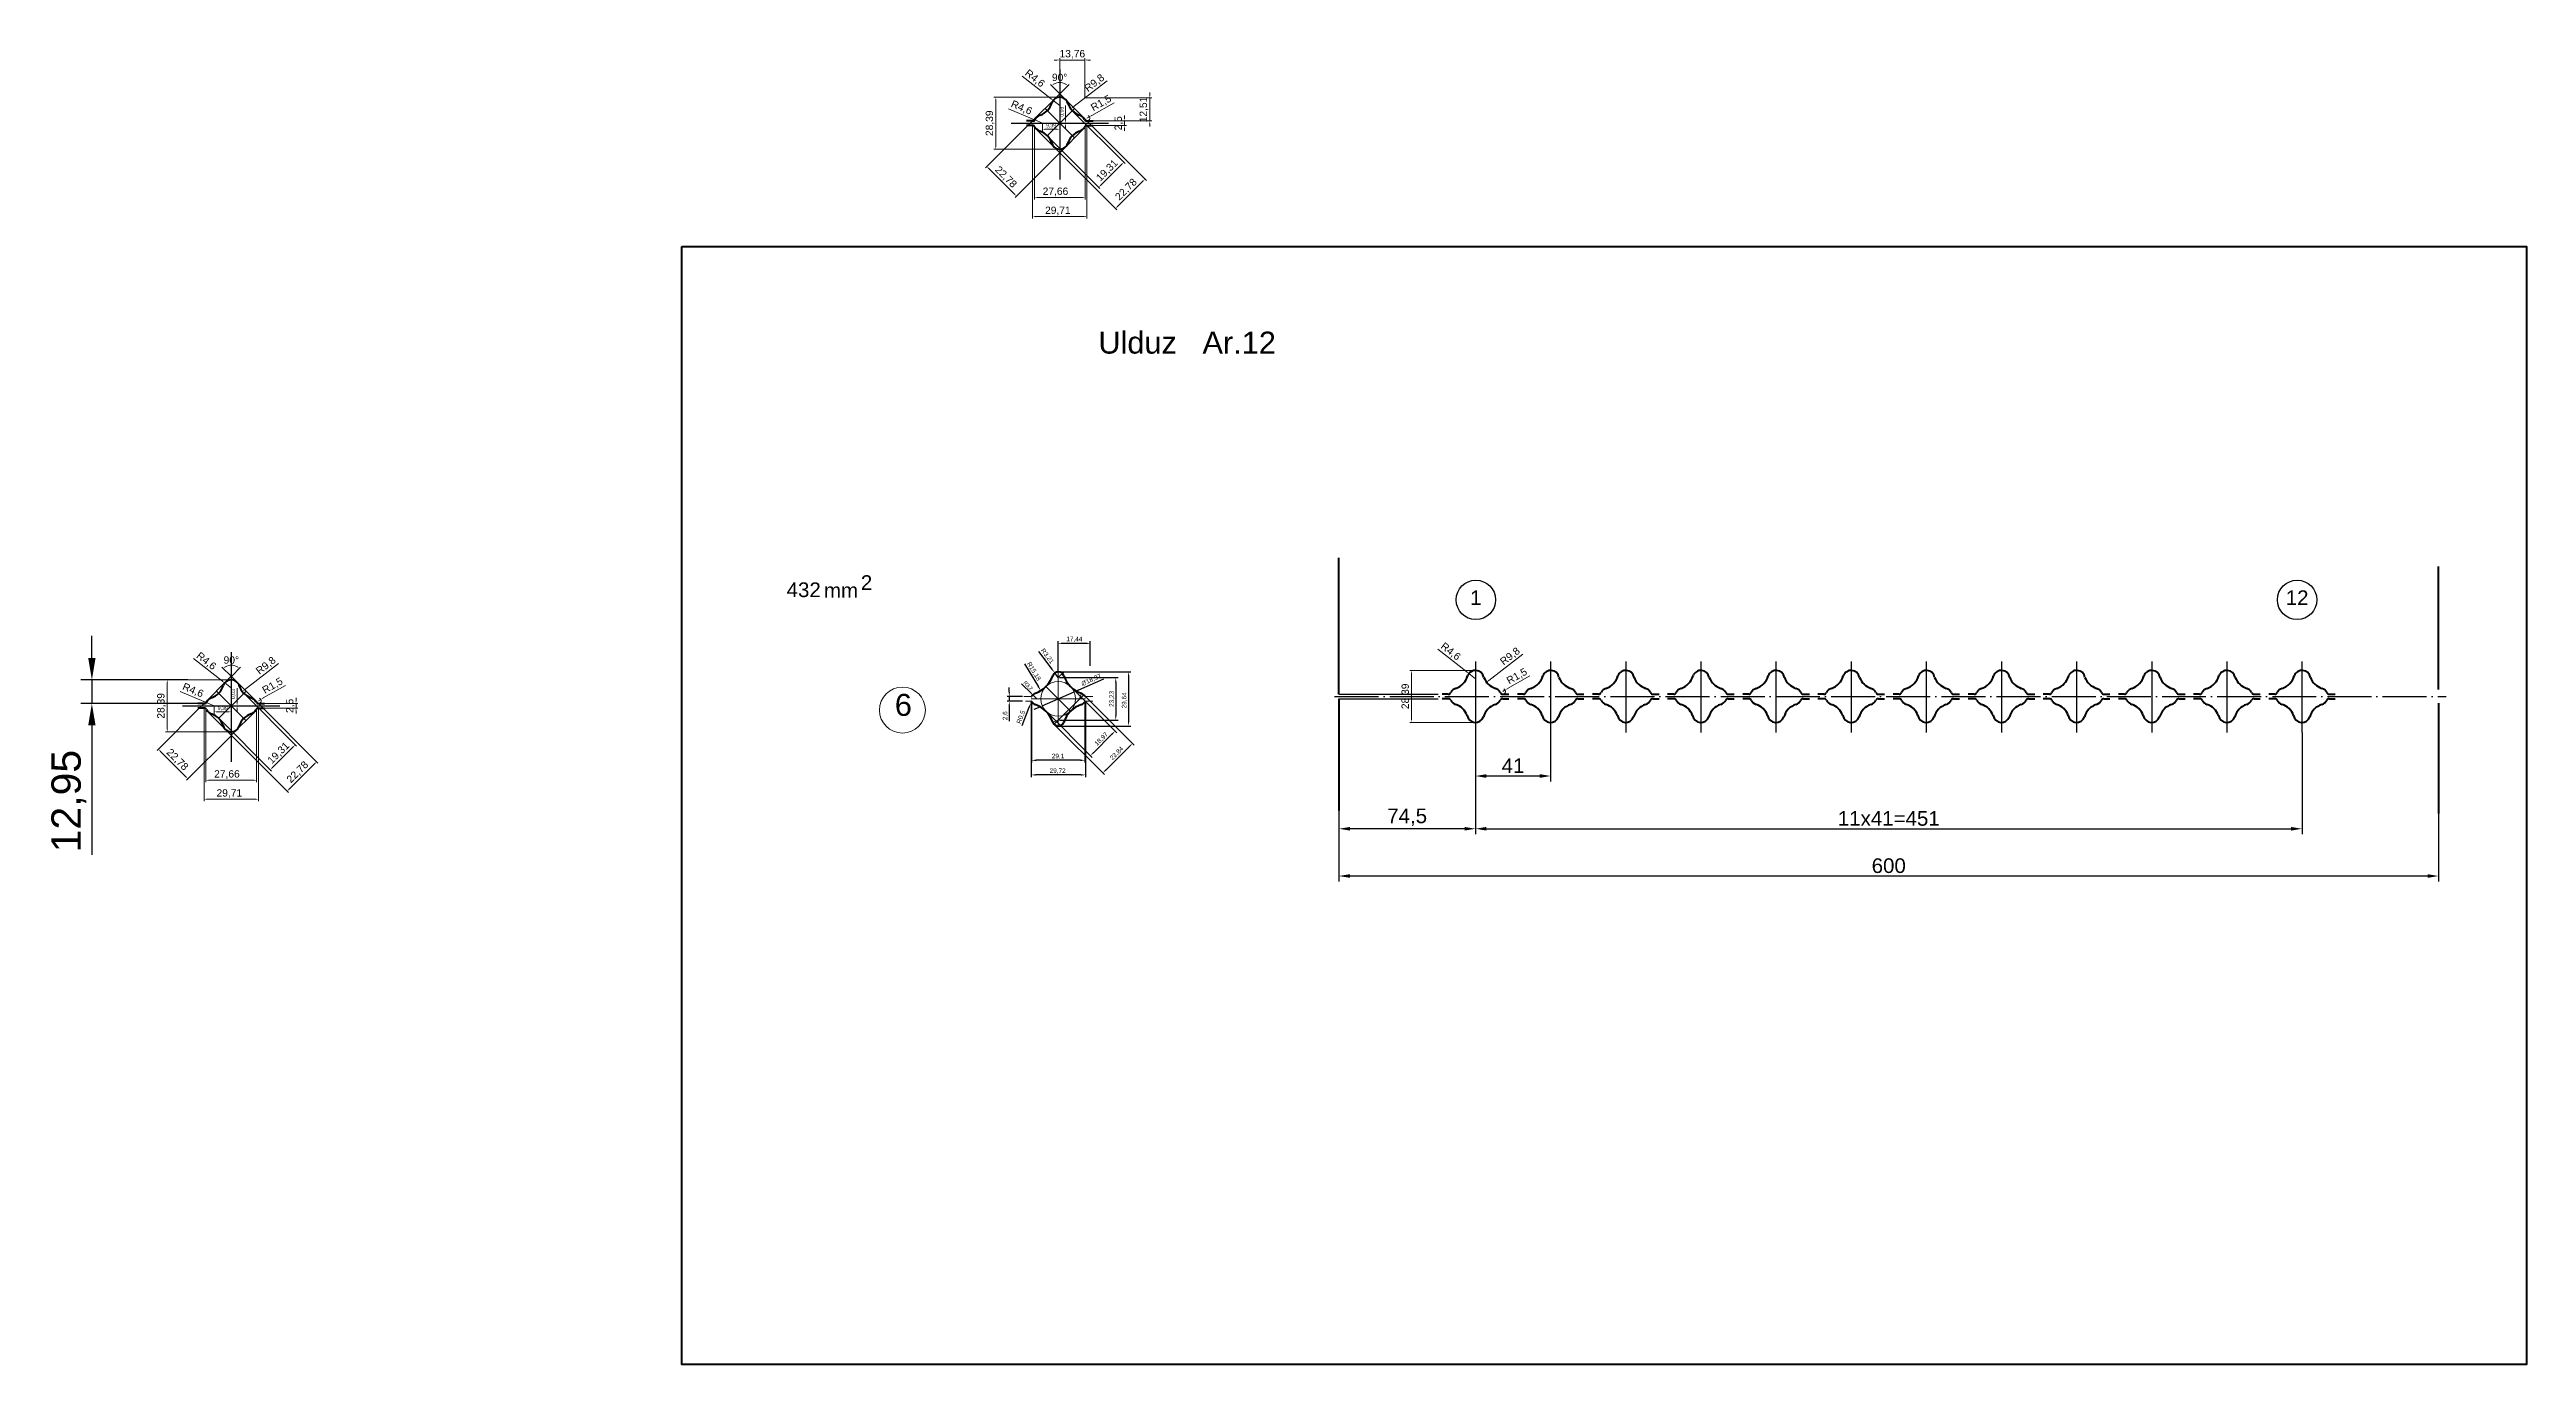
# Model space of a CAD drawing. Header units: millimetres. Extents: x 1526 to 31626, y -4643 to 9189.
# Drawn here: x 9511 to 10862, y -1496 to -778 of the extents above; entities that cross this region are included whole.
import ezdxf

# ---------------------------------------------------------------- set-up
doc = ezdxf.new("R2010")
doc.units = ezdxf.units.MM
doc.linetypes.add('ACAD_ISO04W100', pattern=[30, 24, -3, 0, -3])
for name, color, linetype, lineweight in [('Main', 1, 'Continuous', 40), ('Quota', 3, 'Continuous', 40), ('осевые', 1, 'ACAD_ISO04W100', 25), ('размерные', 7, 'Continuous', 25), ('тонкая', 7, 'Continuous', 20), ('тонкий', 7, 'Continuous', 20)]:
    doc.layers.add(name, color=color, linetype=linetype, lineweight=lineweight)
doc.layers.add('осевая', color=4, linetype='Continuous')
doc.styles.add('s1v4', font='arial.ttf', dxfattribs={"height": 4})
doc.styles.get("Standard").update_dxf_attribs({"font": 'arial.ttf'})
doc.dimstyles.new('ISO-25', dxfattribs={"dimtxt": 2.5, "dimasz": 2.5, "dimexe": 1.25, "dimexo": 0.625, "dimtad": 1, "dimtxsty": 'Standard', "dimcen": 2.5, "dimadec": 0, "dimazin": 0, "dimtfac": 1, "dimtmove": 0, "dimatfit": 3, "dimfxl": 1, "dimarcsym": 0})
doc.dimstyles.new('ISO-25$0', dxfattribs={"dimscale": 2, "dimtxt": 4, "dimasz": 3, "dimexe": 0.5, "dimexo": 0, "dimgap": 1, "dimtad": 1, "dimtxsty": 'Standard', "dimcen": 3, "dimclrd": 150, "dimclre": 150, "dimadec": 0, "dimazin": 0, "dimtfac": 1, "dimtmove": 0, "dimatfit": 3, "dimfxl": 1, "dimlwd": -1, "dimarcsym": 0})
doc.dimstyles.new('ISO-25$4', dxfattribs={"dimscale": 3, "dimtxt": 4, "dimasz": 1, "dimexe": 0, "dimexo": 1, "dimtad": 1, "dimtih": 1, "dimtoh": 1, "dimtxsty": 'Standard', "dimcen": 2, "dimclrd": 5, "dimclre": 5, "dimclrt": 3, "dimadec": 0, "dimazin": 0, "dimtfac": 1, "dimtmove": 0, "dimatfit": 3, "dimfxl": 1, "dimarcsym": 0})
doc.dimstyles.new('s1v2', dxfattribs={"dimtxt": 2, "dimasz": 1, "dimexe": 1, "dimexo": 0, "dimgap": 0.5, "dimtad": 1, "dimtxsty": 'Standard', "dimcen": 1, "dimadec": 0, "dimazin": 0, "dimtfac": 1, "dimtix": 1, "dimtmove": 0, "dimatfit": 3, "dimfxl": 1, "dimarcsym": 0})
doc.dimstyles.new('s1v4', dxfattribs={"dimtxt": 4, "dimasz": 1.5, "dimexe": 1, "dimexo": 0, "dimgap": 0.7, "dimtad": 1, "dimtxsty": 'Standard', "dimcen": 1, "dimadec": 0, "dimazin": 0, "dimtfac": 1, "dimtix": 1, "dimtmove": 0, "dimatfit": 3, "dimfxl": 1, "dimlwd": -1, "dimlwe": 20, "dimarcsym": 0})
doc.dimstyles.new('s2v4', dxfattribs={"dimtxt": 8, "dimasz": 6, "dimexe": 3, "dimexo": 0, "dimgap": 1.5, "dimtad": 1, "dimtxsty": 'Standard', "dimcen": 2.5, "dimadec": 0, "dimazin": 0, "dimtfac": 1, "dimtmove": 0, "dimatfit": 3, "dimfxl": 1, "dimarcsym": 0})
doc.dimstyles.new('s2v4$0', dxfattribs={"dimtxt": 8, "dimasz": 6, "dimexe": 3, "dimexo": 0, "dimgap": 1.5, "dimtad": 1, "dimtxsty": 'Standard', "dimcen": 2.5, "dimadec": 0, "dimazin": 0, "dimtfac": 1, "dimtmove": 0, "dimatfit": 3, "dimfxl": 1, "dimarcsym": 0})
doc.dimstyles.new('s4v4', dxfattribs={"dimtxt": 16, "dimasz": 12, "dimexe": 6, "dimexo": 0, "dimgap": 3, "dimtad": 1, "dimtxsty": 'Standard', "dimcen": 2.5, "dimadec": 0, "dimazin": 0, "dimtfac": 1, "dimtmove": 0, "dimatfit": 3, "dimfxl": 1, "dimarcsym": 0})

msp = doc.modelspace()

# ---------------------------------------------------------------- texts
at = {"char_height": 8, "attachment_point": 5}
for s, insert in [('1', (10289.09786, -1077.7457)), ('12', (10737.22918, -1077.7457))]:
    msp.add_mtext(s, dxfattribs=dict(at, insert=insert))
at = {"layer": 'тонкая', "style": 's1v4'}
for s, p in [('2', (9953.50643, -1073.46396)), ('432', (9912.9978, -1077.41154)), ('mm', (9933.3665, -1077.75305))]:
    msp.add_text(s, height=8, dxfattribs=at).set_placement(p)
at = {"layer": 'тонкий', "style": 's1v4'}
for s, p in [('Ulduz   Ar.12', (10083.10289, -944.46823)), ('6', (9972.04635, -1142.25439))]:
    msp.add_text(s, height=12, dxfattribs=at).set_placement(p)

# ---------------------------------------------------------------- blocks, each defined once
blk = doc.blocks.new('*D1512')
at = {"layer": 'Defpoints', "color": 0, "transparency": 16777216}
for p in [(10068, -810.9), (10075.8, -804.9)]:
    blk.add_point(p, dxfattribs=at)
at = {"layer": 'тонкая', "color": 0, "transparency": 16777216}
blk.add_line((10087.9, -795.6), (10069.2, -810), dxfattribs=at)
blk.add_solid([(10069.1, -809.8), (10069.4, -810.2), (10068, -810.9)], dxfattribs=at)
at = {"layer": 'тонкая', "color": 0, "transparency": 16777216, "insert": (10081.1, -796.9), "char_height": 4, "attachment_point": 5, "rotation": 37.7403}
blk.add_mtext('R9,8', dxfattribs=at)
blk = doc.blocks.new('*D1513')
at = {"layer": 'Defpoints', "color": 0, "transparency": 16777216}
for p in [(10076.9, -815.9), (10078.2, -815.2)]:
    blk.add_point(p, dxfattribs=at)
at = {"layer": 'тонкая', "color": 0, "transparency": 16777216}
for p, q in [((10091.7, -807.5), (10079.5, -814.5)), ((10076.9, -815.9), (10078.2, -815.2))]:
    blk.add_line(p, q, dxfattribs=at)
at = {"layer": 'тонкая', "color": 0, "lineweight": 20, "transparency": 16777216}
blk.add_arc((10076.9, -815.9), 1.5, 270, 67.8881, dxfattribs=at)
at = {"layer": 'тонкая', "color": 0, "transparency": 16777216}
blk.add_solid([(10079.4, -814.2), (10079.6, -814.7), (10078.2, -815.2)], dxfattribs=at)
at = {"layer": 'тонкая', "color": 0, "transparency": 16777216, "insert": (10084.7, -807.9), "char_height": 4, "attachment_point": 5, "rotation": 29.6909}
blk.add_mtext('R1,5', dxfattribs=at)
blk = doc.blocks.new('*D1514')
at = {"layer": 'Defpoints', "color": 0, "transparency": 16777216}
for p in [(10068.9, -811.9), (10055.2, -825.5), (10083.3, -853.6)]:
    blk.add_point(p, dxfattribs=at)
at = {"layer": 'тонкая', "color": 0, "lineweight": 20, "transparency": 16777216}
for p, q in [((10068.9, -811.9), (10097.7, -840.7)), ((10055.2, -825.5), (10084, -854.4))]:
    blk.add_line(p, q, dxfattribs=at)
at = {"layer": 'тонкая', "color": 0, "transparency": 16777216}
blk.add_line((10095.9, -841.1), (10084.4, -852.6), dxfattribs=at)
for points in [[(10095.8, -840.9), (10096.1, -841.2), (10097, -840)], [(10084.2, -852.4), (10084.6, -852.8), (10083.3, -853.6)]]:
    blk.add_solid(points, dxfattribs=at)
at = {"layer": 'тонкая', "color": 0, "transparency": 16777216, "insert": (10088, -844.6), "char_height": 4, "attachment_point": 5, "rotation": 45}
blk.add_mtext('19,31', dxfattribs=at)
blk = doc.blocks.new('*D1515')
at = {"layer": 'Defpoints', "color": 0, "transparency": 16777216}
for p in [(10063.6, -796.7), (10062, -802.6), (10062, -802.6), (10045.9, -818.7), (10078.1, -818.7)]:
    blk.add_point(p, dxfattribs=at)
at = {"layer": 'тонкая', "color": 0, "lineweight": 20, "transparency": 16777216}
for q in [(10057, -797.5), (10067.1, -797.5)]:
    blk.add_line((10062, -802.6), q, dxfattribs=at)
at = {"layer": 'тонкая', "color": 0, "transparency": 16777216}
blk.add_arc((10062, -802.6), 6.13, 59.052, 120.948, dxfattribs=at)
for points in [[(10059, -797.5), (10058.7, -797.1), (10057.7, -798.2)], [(10065.3, -797.1), (10065, -797.5), (10066.4, -798.2)]]:
    blk.add_solid(points, dxfattribs=at)
at = {"layer": 'тонкая', "color": 0, "transparency": 16777216, "insert": (10062, -793.7), "char_height": 4, "attachment_point": 5}
blk.add_mtext('90°', dxfattribs=at)
blk = doc.blocks.new('*D1510')
at = {"layer": 'Defpoints', "color": 0, "transparency": 16777216}
for p in [(10062, -804.5), (10027.1, -832.9), (10062, -832.9)]:
    blk.add_point(p, dxfattribs=at)
at = {"layer": 'тонкая', "color": 0, "lineweight": 20, "transparency": 16777216}
for p, q in [((10062, -804.5), (10026.1, -804.5)), ((10062, -832.9), (10026.1, -832.9))]:
    blk.add_line(p, q, dxfattribs=at)
at = {"layer": 'тонкая', "color": 0, "transparency": 16777216}
blk.add_line((10027.1, -806), (10027.1, -831.4), dxfattribs=at)
for points in [[(10026.9, -806), (10027.4, -806), (10027.1, -804.5)], [(10026.9, -831.4), (10027.4, -831.4), (10027.1, -832.9)]]:
    blk.add_solid(points, dxfattribs=at)
at = {"layer": 'тонкая', "color": 0, "transparency": 16777216, "insert": (10024, -818.7), "char_height": 4, "attachment_point": 5, "rotation": 90}
blk.add_mtext('28,39', dxfattribs=at)
blk = doc.blocks.new('*D1516')
at = {"layer": 'Defpoints', "color": 0, "transparency": 16777216}
for p in [(10080.2, -817.4), (10080.2, -819.9), (10097.4, -817.4)]:
    blk.add_point(p, dxfattribs=at)
at = {"layer": 'тонкая', "color": 0, "lineweight": 20, "transparency": 16777216}
for p, q in [((10080.2, -817.4), (10098.4, -817.4)), ((10080.2, -819.9), (10098.4, -819.9))]:
    blk.add_line(p, q, dxfattribs=at)
at = {"layer": 'тонкая', "color": 0, "transparency": 16777216}
for p, q in [((10097.4, -815.9), (10097.4, -814.4)), ((10097.4, -819.9), (10097.4, -817.4)), ((10097.4, -821.4), (10097.4, -822.9))]:
    blk.add_line(p, q, dxfattribs=at)
for points in [[(10097.1, -815.9), (10097.6, -815.9), (10097.4, -817.4)], [(10097.1, -821.4), (10097.6, -821.4), (10097.4, -819.9)]]:
    blk.add_solid(points, dxfattribs=at)
at = {"layer": 'тонкая', "color": 0, "transparency": 16777216, "insert": (10094.3, -818.7), "char_height": 4, "attachment_point": 5, "rotation": 90}
blk.add_mtext('2,5', dxfattribs=at)
blk = doc.blocks.new('*D1517')
at = {"layer": 'Defpoints', "color": 0, "transparency": 16777216}
for p in [(10045.9, -818.7), (10062, -834.8), (10022.3, -842.4)]:
    blk.add_point(p, dxfattribs=at)
at = {"layer": 'тонкая', "color": 0, "lineweight": 20, "transparency": 16777216}
for p, q in [((10045.9, -818.7), (10021.6, -843.1)), ((10062, -834.8), (10037.7, -859.2))]:
    blk.add_line(p, q, dxfattribs=at)
at = {"layer": 'тонкая', "color": 0, "transparency": 16777216}
blk.add_line((10037.3, -857.4), (10023.3, -843.4), dxfattribs=at)
for points in [[(10023.5, -843.2), (10023.1, -843.6), (10022.3, -842.4)], [(10037.5, -857.2), (10037.1, -857.6), (10038.4, -858.5)]]:
    blk.add_solid(points, dxfattribs=at)
at = {"layer": 'тонкая', "color": 0, "transparency": 16777216, "insert": (10032.5, -848.2), "char_height": 4, "attachment_point": 5, "rotation": 315}
blk.add_mtext('22,78', dxfattribs=at)
blk = doc.blocks.new('*D1518')
at = {"layer": 'Defpoints', "color": 0, "transparency": 16777216}
for p in [(10078.1, -818.7), (10062, -834.8), (10092.5, -865.3)]:
    blk.add_point(p, dxfattribs=at)
at = {"layer": 'тонкая', "color": 0, "lineweight": 20, "transparency": 16777216}
for p, q in [((10078.1, -818.7), (10109.3, -849.9)), ((10062, -834.8), (10093.2, -866))]:
    blk.add_line(p, q, dxfattribs=at)
at = {"layer": 'тонкая', "color": 0, "transparency": 16777216}
blk.add_line((10107.6, -850.2), (10093.6, -864.2), dxfattribs=at)
for points in [[(10107.4, -850.1), (10107.7, -850.4), (10108.6, -849.2)], [(10093.4, -864), (10093.8, -864.4), (10092.5, -865.3)]]:
    blk.add_solid(points, dxfattribs=at)
at = {"layer": 'тонкая', "color": 0, "transparency": 16777216, "insert": (10098.4, -855), "char_height": 4, "attachment_point": 5, "rotation": 45}
blk.add_mtext('22,78', dxfattribs=at)
blk = doc.blocks.new('*D1519')
at = {"layer": 'Defpoints', "color": 0, "transparency": 16777216}
for p in [(10047.2, -819.9), (10076.9, -819.9), (10076.9, -869.7)]:
    blk.add_point(p, dxfattribs=at)
at = {"layer": 'тонкая', "color": 0, "lineweight": 20, "transparency": 16777216}
for p, q in [((10047.2, -819.9), (10047.2, -870.7)), ((10076.9, -819.9), (10076.9, -870.7))]:
    blk.add_line(p, q, dxfattribs=at)
at = {"layer": 'тонкая', "color": 0, "transparency": 16777216}
blk.add_line((10048.7, -869.7), (10075.4, -869.7), dxfattribs=at)
for points in [[(10048.7, -869.5), (10048.7, -870), (10047.2, -869.7)], [(10075.4, -869.5), (10075.4, -870), (10076.9, -869.7)]]:
    blk.add_solid(points, dxfattribs=at)
at = {"layer": 'тонкая', "color": 0, "transparency": 16777216, "insert": (10061, -866.6), "char_height": 4, "attachment_point": 5}
blk.add_mtext('29,71', dxfattribs=at)
blk = doc.blocks.new('*D1520')
at = {"layer": 'Defpoints', "color": 0, "transparency": 16777216}
for p in [(10048.2, -819.9), (10075.9, -819.9), (10048.2, -859.3)]:
    blk.add_point(p, dxfattribs=at)
at = {"layer": 'тонкая', "color": 0, "lineweight": 20, "transparency": 16777216}
for p, q in [((10048.2, -819.9), (10048.2, -860.3)), ((10075.9, -819.9), (10075.9, -860.3))]:
    blk.add_line(p, q, dxfattribs=at)
at = {"layer": 'тонкая', "color": 0, "transparency": 16777216}
blk.add_line((10074.4, -859.3), (10049.7, -859.3), dxfattribs=at)
for points in [[(10049.7, -859.1), (10049.7, -859.6), (10048.2, -859.3)], [(10074.4, -859.1), (10074.4, -859.6), (10075.9, -859.3)]]:
    blk.add_solid(points, dxfattribs=at)
at = {"layer": 'тонкая', "color": 0, "transparency": 16777216, "insert": (10059.7, -856.2), "char_height": 4, "attachment_point": 5}
blk.add_mtext('27,66', dxfattribs=at)
blk = doc.blocks.new('*D1521')
at = {"layer": 'Defpoints', "color": 0, "transparency": 16777216}
for p in [(10058.4, -806.3), (10062.1, -809.1)]:
    blk.add_point(p, dxfattribs=at)
at = {"layer": 'тонкая', "color": 0, "transparency": 16777216}
for p, q in [((10041.5, -793), (10057.3, -805.3)), ((10062.1, -809.1), (10058.4, -806.3))]:
    blk.add_line(p, q, dxfattribs=at)
blk.add_solid([(10057.4, -805.1), (10057.1, -805.5), (10058.4, -806.3)], dxfattribs=at)
at = {"layer": 'тонкая', "color": 0, "transparency": 16777216, "insert": (10048.3, -794.4), "char_height": 4, "attachment_point": 5, "rotation": 321.8864}
blk.add_mtext('R4,6', dxfattribs=at)
blk = doc.blocks.new('*D1522')
at = {"layer": 'Defpoints', "color": 0, "transparency": 16777216}
for p in [(10048.4, -816.9), (10052.6, -818.7)]:
    blk.add_point(p, dxfattribs=at)
at = {"layer": 'тонкая', "color": 0, "transparency": 16777216}
for p, q in [((10034.1, -810.8), (10047, -816.3)), ((10052.6, -818.7), (10048.4, -816.9))]:
    blk.add_line(p, q, dxfattribs=at)
at = {"layer": 'тонкая', "color": 0, "lineweight": 20, "transparency": 16777216}
blk.add_arc((10052.6, -818.7), 4.6, 153.5409, 169.5388, dxfattribs=at)
at = {"layer": 'тонкая', "color": 0, "transparency": 16777216}
blk.add_solid([(10047.1, -816.1), (10046.9, -816.5), (10048.4, -816.9)], dxfattribs=at)
at = {"layer": 'тонкая', "color": 0, "transparency": 16777216, "insert": (10041.1, -810.4), "char_height": 4, "attachment_point": 5, "rotation": 337.0832}
blk.add_mtext('R4,6', dxfattribs=at)
blk = doc.blocks.new('*D1523')
at = {"layer": 'Defpoints', "color": 0, "transparency": 16777216}
for p in [(10075.8, -804.9), (10084.5, -817.4), (10111.2, -817.4)]:
    blk.add_point(p, dxfattribs=at)
at = {"layer": 'тонкая', "color": 0, "lineweight": 20, "transparency": 16777216}
for p, q in [((10075.8, -804.9), (10112.2, -804.9)), ((10084.5, -817.4), (10112.2, -817.4))]:
    blk.add_line(p, q, dxfattribs=at)
at = {"layer": 'тонкая', "color": 0, "transparency": 16777216}
for p, q in [((10111.2, -803.4), (10111.2, -801.9)), ((10111.2, -804.9), (10111.2, -817.4)), ((10111.2, -818.9), (10111.2, -820.4))]:
    blk.add_line(p, q, dxfattribs=at)
for points in [[(10110.9, -803.4), (10111.4, -803.4), (10111.2, -804.9)], [(10110.9, -818.9), (10111.4, -818.9), (10111.2, -817.4)]]:
    blk.add_solid(points, dxfattribs=at)
at = {"layer": 'тонкая', "color": 0, "transparency": 16777216, "insert": (10108, -811.2), "char_height": 4, "attachment_point": 5, "rotation": 90}
blk.add_mtext('12,51', dxfattribs=at)
blk = doc.blocks.new('*D1524')
at = {"layer": 'Defpoints', "color": 0, "transparency": 16777216}
for p in [(10062, -784.2), (10062, -790.3), (10075.8, -804.9)]:
    blk.add_point(p, dxfattribs=at)
at = {"layer": 'тонкая', "color": 0, "lineweight": 20, "transparency": 16777216}
for p, q in [((10062, -790.3), (10062, -783.2)), ((10075.8, -804.9), (10075.8, -783.2))]:
    blk.add_line(p, q, dxfattribs=at)
at = {"layer": 'тонкая', "color": 0, "transparency": 16777216}
for p, q in [((10060.5, -784.2), (10059, -784.2)), ((10075.8, -784.2), (10062, -784.2)), ((10077.3, -784.2), (10078.8, -784.2))]:
    blk.add_line(p, q, dxfattribs=at)
for points in [[(10060.5, -783.9), (10060.5, -784.4), (10062, -784.2)], [(10077.3, -783.9), (10077.3, -784.4), (10075.8, -784.2)]]:
    blk.add_solid(points, dxfattribs=at)
at = {"layer": 'тонкая', "color": 0, "transparency": 16777216, "insert": (10068.9, -781.1), "char_height": 4, "attachment_point": 5}
blk.add_mtext('13,76', dxfattribs=at)
blk = doc.blocks.new('*D1511')
at = {"layer": 'Defpoints', "color": 0, "transparency": 16777216}
for p in [(10052.6, -818.7), (10059.7, -818.7), (10065.2, -818.7)]:
    blk.add_point(p, dxfattribs=at)
at = {"layer": 'тонкая', "color": 0, "transparency": 16777216}
for p, q in [((10065.2, -817.2), (10065.2, -809.1)), ((10065.2, -818.7), (10065.2, -818.7)), ((10065.2, -820.2), (10065.2, -821.7))]:
    blk.add_line(p, q, dxfattribs=at)
at = {"layer": 'тонкая', "color": 0, "lineweight": 20, "transparency": 16777216}
for p in [(10052.6, -818.7), (10059.7, -818.7)]:
    blk.add_line(p, (10066.2, -818.7), dxfattribs=at)
at = {"layer": 'тонкая', "color": 0, "transparency": 16777216}
for points in [[(10065, -817.2), (10065.5, -817.2), (10065.2, -818.7)], [(10065, -820.2), (10065.5, -820.2), (10065.2, -818.7)]]:
    blk.add_solid(points, dxfattribs=at)
at = {"layer": 'тонкая', "color": 0, "transparency": 16777216, "insert": (10063.3, -812.4), "char_height": 2, "attachment_point": 5, "rotation": 90}
blk.add_mtext('0,03', dxfattribs=at)
blk = doc.blocks.new('*D1525')
at = {"layer": 'Defpoints', "color": 0, "transparency": 16777216}
for p in [(10052.6, -818.7), (10062, -821.5), (10062, -822)]:
    blk.add_point(p, dxfattribs=at)
at = {"layer": 'тонкая', "color": 0, "lineweight": 20, "transparency": 16777216}
for p, q in [((10052.6, -818.7), (10052.6, -823)), ((10062, -821.5), (10062, -823))]:
    blk.add_line(p, q, dxfattribs=at)
at = {"layer": 'тонкая', "color": 0, "transparency": 16777216}
blk.add_line((10054.1, -822), (10060.5, -822), dxfattribs=at)
for points in [[(10054.1, -821.7), (10054.1, -822.2), (10052.6, -822)], [(10060.5, -821.7), (10060.5, -822.2), (10062, -822)]]:
    blk.add_solid(points, dxfattribs=at)
at = {"layer": 'тонкая', "color": 0, "transparency": 16777216, "insert": (10057.3, -820.1), "char_height": 2, "attachment_point": 5}
blk.add_mtext('9,39', dxfattribs=at)
blk = doc.blocks.new('*D1526')
at = {"layer": 'Defpoints', "color": 0, "transparency": 16777216}
for p in [(10288.9, -1151.4), (10214.4, -1193.9), (10214.4, -1203.9)]:
    blk.add_point(p, dxfattribs=at)
at = {"layer": 'тонкий', "color": 0, "lineweight": -2, "transparency": 16777216}
for p, q in [((10288.9, -1151.4), (10288.9, -1206.9)), ((10214.4, -1193.9), (10214.4, -1206.9)), ((10282.9, -1203.9), (10220.4, -1203.9))]:
    blk.add_line(p, q, dxfattribs=at)
at = {"layer": 'тонкий', "color": 0, "transparency": 16777216}
for points in [[(10220.4, -1202.9), (10220.4, -1204.9), (10214.4, -1203.9)], [(10282.9, -1202.9), (10282.9, -1204.9), (10288.9, -1203.9)]]:
    blk.add_solid(points, dxfattribs=at)
at = {"layer": 'тонкий', "color": 0, "transparency": 16777216, "insert": (10251.6, -1197.6), "char_height": 8, "attachment_point": 5}
blk.add_mtext('74,5', dxfattribs=at)
blk = doc.blocks.new('*D1527')
at = {"layer": 'Defpoints', "color": 0, "transparency": 16777216}
for p in [(10739.9, -1151.4), (10288.9, -1203.2), (10739.9, -1203.9)]:
    blk.add_point(p, dxfattribs=at)
at = {"layer": 'тонкий', "color": 0, "lineweight": -2, "transparency": 16777216}
for p, q in [((10739.9, -1151.4), (10739.9, -1206.9)), ((10288.9, -1203.2), (10288.9, -1206.9)), ((10294.9, -1203.9), (10733.9, -1203.9))]:
    blk.add_line(p, q, dxfattribs=at)
at = {"layer": 'тонкий', "color": 0, "transparency": 16777216}
for points in [[(10294.9, -1202.9), (10294.9, -1204.9), (10288.9, -1203.9)], [(10733.9, -1202.9), (10733.9, -1204.9), (10739.9, -1203.9)]]:
    blk.add_solid(points, dxfattribs=at)
at = {"layer": 'тонкий', "color": 0, "transparency": 16777216, "insert": (10514.4, -1198.3), "char_height": 8, "attachment_point": 5}
blk.add_mtext('11x41=451', dxfattribs=at)
blk = doc.blocks.new('*D1528')
at = {"layer": 'Defpoints', "color": 0, "transparency": 16777216}
for p in [(10814.4, -1195.6), (10214.4, -1206.9), (10214.4, -1229.7)]:
    blk.add_point(p, dxfattribs=at)
at = {"layer": 'тонкий', "color": 0, "lineweight": -2, "transparency": 16777216}
for p, q in [((10814.4, -1195.6), (10814.4, -1232.7)), ((10214.4, -1206.9), (10214.4, -1232.7)), ((10808.4, -1229.7), (10220.4, -1229.7))]:
    blk.add_line(p, q, dxfattribs=at)
at = {"layer": 'тонкий', "color": 0, "transparency": 16777216}
for points in [[(10220.4, -1228.7), (10220.4, -1230.7), (10214.4, -1229.7)], [(10808.4, -1228.7), (10808.4, -1230.7), (10814.4, -1229.7)]]:
    blk.add_solid(points, dxfattribs=at)
at = {"layer": 'тонкий', "color": 0, "transparency": 16777216, "insert": (10514.4, -1224.1), "char_height": 8, "attachment_point": 5}
blk.add_mtext('600', dxfattribs=at)
blk = doc.blocks.new('*D1530')
at = {"layer": 'Defpoints', "color": 0, "transparency": 16777216}
for p in [(10302.7, -1117.9), (10294.9, -1123.9)]:
    blk.add_point(p, dxfattribs=at)
at = {"layer": 'тонкая', "color": 0, "transparency": 16777216}
blk.add_line((10314.8, -1108.5), (10296.1, -1123), dxfattribs=at)
blk.add_solid([(10295.9, -1122.8), (10296.3, -1123.2), (10294.9, -1123.9)], dxfattribs=at)
at = {"layer": 'тонкая', "color": 0, "transparency": 16777216, "insert": (10307.9, -1109.9), "char_height": 4, "attachment_point": 5, "rotation": 37.7403}
blk.add_mtext('R9,8', dxfattribs=at)
blk = doc.blocks.new('*D1531')
at = {"layer": 'Defpoints', "color": 0, "transparency": 16777216}
for p in [(10303.8, -1128.9), (10305.1, -1128.1)]:
    blk.add_point(p, dxfattribs=at)
at = {"layer": 'тонкая', "color": 0, "transparency": 16777216}
for p, q in [((10318.6, -1120.4), (10306.4, -1127.4)), ((10303.8, -1128.9), (10305.1, -1128.1))]:
    blk.add_line(p, q, dxfattribs=at)
at = {"layer": 'тонкая', "color": 0, "lineweight": 20, "transparency": 16777216}
blk.add_arc((10303.8, -1128.9), 1.5, 270, 67.8881, dxfattribs=at)
at = {"layer": 'тонкая', "color": 0, "transparency": 16777216}
blk.add_solid([(10306.2, -1127.2), (10306.5, -1127.6), (10305.1, -1128.1)], dxfattribs=at)
at = {"layer": 'тонкая', "color": 0, "transparency": 16777216, "insert": (10311.6, -1120.8), "char_height": 4, "attachment_point": 5, "rotation": 29.6909}
blk.add_mtext('R1,5', dxfattribs=at)
blk = doc.blocks.new('*D1529')
at = {"layer": 'Defpoints', "color": 0, "transparency": 16777216}
for p in [(10288.9, -1117.4), (10254, -1145.8), (10288.9, -1145.8)]:
    blk.add_point(p, dxfattribs=at)
at = {"layer": 'тонкая', "color": 0, "lineweight": 20, "transparency": 16777216}
for p, q in [((10288.9, -1117.4), (10253, -1117.4)), ((10288.9, -1145.8), (10253, -1145.8))]:
    blk.add_line(p, q, dxfattribs=at)
at = {"layer": 'тонкая', "color": 0, "transparency": 16777216}
blk.add_line((10254, -1118.9), (10254, -1144.3), dxfattribs=at)
for points in [[(10253.7, -1118.9), (10254.2, -1118.9), (10254, -1117.4)], [(10253.7, -1144.3), (10254.2, -1144.3), (10254, -1145.8)]]:
    blk.add_solid(points, dxfattribs=at)
at = {"layer": 'тонкая', "color": 0, "transparency": 16777216, "insert": (10250.9, -1131.6), "char_height": 4, "attachment_point": 5, "rotation": 90}
blk.add_mtext('28,39', dxfattribs=at)
blk = doc.blocks.new('*D1532')
at = {"layer": 'Defpoints', "color": 0, "transparency": 16777216}
for p in [(10285.3, -1119.2), (10288.9, -1122)]:
    blk.add_point(p, dxfattribs=at)
at = {"layer": 'тонкая', "color": 0, "transparency": 16777216}
for p, q in [((10268.4, -1105.9), (10284.1, -1118.3)), ((10288.9, -1122), (10285.3, -1119.2))]:
    blk.add_line(p, q, dxfattribs=at)
blk.add_solid([(10284.3, -1118.1), (10284, -1118.5), (10285.3, -1119.2)], dxfattribs=at)
at = {"layer": 'тонкая', "color": 0, "transparency": 16777216, "insert": (10275.2, -1107.3), "char_height": 4, "attachment_point": 5, "rotation": 321.8864}
blk.add_mtext('R4,6', dxfattribs=at)
blk = doc.blocks.new('*D1533')
at = {"layer": 'Defpoints', "color": 0, "transparency": 16777216}
for p in [(10329.9, -1151.4), (10288.9, -1166.1), (10288.9, -1175.1)]:
    blk.add_point(p, dxfattribs=at)
at = {"layer": 'тонкий', "color": 0, "lineweight": -2, "transparency": 16777216}
for p, q in [((10329.9, -1151.4), (10329.9, -1178.1)), ((10288.9, -1166.1), (10288.9, -1178.1)), ((10323.9, -1175.1), (10294.9, -1175.1))]:
    blk.add_line(p, q, dxfattribs=at)
at = {"layer": 'тонкий', "color": 0, "transparency": 16777216}
for points in [[(10294.9, -1174.1), (10294.9, -1176.1), (10288.9, -1175.1)], [(10323.9, -1174.1), (10323.9, -1176.1), (10329.9, -1175.1)]]:
    blk.add_solid(points, dxfattribs=at)
at = {"layer": 'тонкий', "color": 0, "transparency": 16777216, "insert": (10309.4, -1169.5), "char_height": 8, "attachment_point": 5}
blk.add_mtext('41', dxfattribs=at)
blk = doc.blocks.new('*D1824')
at = {"color": 0, "lineweight": -2, "transparency": 16777216}
blk.add_line((10042.8, -1113.9), (10050.4, -1126.4), dxfattribs=at)
at = {"color": 0, "transparency": 16777216}
blk.add_solid([(10050.7, -1126.2), (10050, -1126.6), (10051.7, -1128.5)], dxfattribs=at)
at = {"layer": 'Defpoints', "color": 0, "transparency": 16777216}
for p in [(10043.8, -1115.6), (10051.7, -1128.5)]:
    blk.add_point(p, dxfattribs=at)
at = {"color": 0, "lineweight": 15, "transparency": 16777216, "insert": (10047.8, -1118), "char_height": 2.5, "attachment_point": 5, "rotation": 301.2788}
blk.add_mtext('R15,18', dxfattribs=at)
blk = doc.blocks.new('*D1825')
at = {"color": 0, "lineweight": -2, "transparency": 16777216}
for p, q in [((10050.4, -1107.1), (10057.8, -1116.8)), ((10061.2, -1121.4), (10059.3, -1118.8))]:
    blk.add_line(p, q, dxfattribs=at)
at = {"color": 0, "transparency": 16777216}
blk.add_solid([(10058.1, -1116.6), (10057.5, -1117.1), (10059.3, -1118.8)], dxfattribs=at)
at = {"layer": 'Defpoints', "color": 0, "transparency": 16777216}
for p in [(10059.3, -1118.8), (10061.2, -1121.4)]:
    blk.add_point(p, dxfattribs=at)
at = {"color": 0, "lineweight": 15, "transparency": 16777216, "insert": (10055.1, -1109.7), "char_height": 2.5, "attachment_point": 5, "rotation": 307.1578}
blk.add_mtext('R3,21', dxfattribs=at)
blk = doc.blocks.new('*D1826')
at = {"color": 0, "lineweight": -2, "transparency": 16777216}
for p, q in [((10061.9, -1118.2), (10100.8, -1118.2)), ((10099.6, -1120.7), (10099.6, -1145.3)), ((10061.9, -1147.8), (10100.8, -1147.8))]:
    blk.add_line(p, q, dxfattribs=at)
at = {"color": 0, "transparency": 16777216}
for points in [[(10099.2, -1120.7), (10100, -1120.7), (10099.6, -1118.2)], [(10099.2, -1145.3), (10100, -1145.3), (10099.6, -1147.8)]]:
    blk.add_solid(points, dxfattribs=at)
at = {"layer": 'Defpoints', "color": 0, "transparency": 16777216}
for p in [(10061.2, -1118.2), (10061.2, -1147.8), (10099.6, -1147.8)]:
    blk.add_point(p, dxfattribs=at)
at = {"color": 0, "lineweight": 15, "transparency": 16777216, "insert": (10097.4, -1133.8), "char_height": 2.5, "attachment_point": 5, "rotation": 90}
blk.add_mtext('29,64', dxfattribs=at)
blk = doc.blocks.new('*D1827')
at = {"color": 0, "lineweight": -2, "transparency": 16777216}
for p, q in [((10068.4, -1126.7), (10093.1, -1151.5)), ((10055, -1140.1), (10079.7, -1164.9)), ((10080.6, -1162.2), (10090.5, -1152.3))]:
    blk.add_line(p, q, dxfattribs=at)
at = {"color": 0, "transparency": 16777216}
for points in [[(10080.3, -1161.9), (10080.9, -1162.5), (10078.8, -1164)], [(10090.2, -1152), (10090.8, -1152.6), (10092.2, -1150.6)]]:
    blk.add_solid(points, dxfattribs=at)
at = {"layer": 'Defpoints', "color": 0, "transparency": 16777216}
for p in [(10067.9, -1126.3), (10054.5, -1139.7), (10092.2, -1150.6)]:
    blk.add_point(p, dxfattribs=at)
at = {"color": 0, "lineweight": 15, "transparency": 16777216, "insert": (10084.8, -1155), "char_height": 2.5, "attachment_point": 5, "rotation": 45}
blk.add_mtext('18,97', dxfattribs=at)
blk = doc.blocks.new('*D1828')
at = {"color": 0, "lineweight": -2, "transparency": 16777216}
for p, q in [((10041.8, -1131.7), (10033.3, -1131.7)), ((10041.8, -1134.3), (10033.3, -1134.3)), ((10034.5, -1129.2), (10034.5, -1126.7)), ((10034.5, -1131.7), (10034.5, -1134.3)), ((10034.5, -1136.8), (10034.5, -1145.1))]:
    blk.add_line(p, q, dxfattribs=at)
at = {"color": 0, "transparency": 16777216}
for points in [[(10034.1, -1129.2), (10034.9, -1129.2), (10034.5, -1131.7)], [(10034.1, -1136.8), (10034.9, -1136.8), (10034.5, -1134.3)]]:
    blk.add_solid(points, dxfattribs=at)
at = {"layer": 'Defpoints', "color": 0, "transparency": 16777216}
for p in [(10034.5, -1134.3), (10042.4, -1131.7), (10042.4, -1134.3)]:
    blk.add_point(p, dxfattribs=at)
at = {"color": 0, "lineweight": 15, "transparency": 16777216, "insert": (10032.4, -1142.2), "char_height": 2.5, "attachment_point": 5, "rotation": 90}
blk.add_mtext('2,6', dxfattribs=at)
blk = doc.blocks.new('*D1829')
at = {"color": 0, "lineweight": -2, "transparency": 16777216}
for p, q in [((10075.6, -1131.2), (10102.6, -1158.2)), ((10059.4, -1147.3), (10086.4, -1174.3)), ((10087.3, -1171.7), (10099.9, -1159.1))]:
    blk.add_line(p, q, dxfattribs=at)
at = {"color": 0, "transparency": 16777216}
for points in [[(10099.6, -1158.8), (10100.2, -1159.4), (10101.7, -1157.3)], [(10087, -1171.4), (10087.6, -1172), (10085.5, -1173.4)]]:
    blk.add_solid(points, dxfattribs=at)
at = {"layer": 'Defpoints', "color": 0, "transparency": 16777216}
for p in [(10075.1, -1130.7), (10059, -1146.9), (10101.7, -1157.3)]:
    blk.add_point(p, dxfattribs=at)
at = {"color": 0, "lineweight": 15, "transparency": 16777216, "insert": (10093.2, -1162.8), "char_height": 2.5, "attachment_point": 5, "rotation": 44.9973}
blk.add_mtext('22,84', dxfattribs=at)
blk = doc.blocks.new('*D1830')
at = {"layer": 'Defpoints', "color": 0, "transparency": 16777216}
for p in [(10047.3, -1130.8), (10049.6, -1133)]:
    blk.add_point(p, dxfattribs=at)
at = {"layer": 'тонкая', "color": 0, "lineweight": -2, "transparency": 16777216}
for p, q in [((10041.2, -1124.8), (10046.6, -1130.1)), ((10049.6, -1133), (10047.3, -1130.8))]:
    blk.add_line(p, q, dxfattribs=at)
at = {"layer": 'тонкая', "color": 0, "transparency": 16777216}
blk.add_solid([(10046.7, -1129.9), (10046.5, -1130.2), (10047.3, -1130.8)], dxfattribs=at)
at = {"layer": 'тонкая', "color": 0, "transparency": 16777216, "insert": (10044.7, -1125.9), "char_height": 2, "attachment_point": 5, "rotation": 315.9032}
blk.add_mtext('R3,2', dxfattribs=at)
blk = doc.blocks.new('*D1831')
at = {"color": 0, "lineweight": -2, "transparency": 16777216}
for p, q in [((10046.4, -1134.9), (10046.4, -1175.8)), ((10076.1, -1134.9), (10076.1, -1175.8)), ((10073.6, -1174.5), (10048.9, -1174.5))]:
    blk.add_line(p, q, dxfattribs=at)
at = {"color": 0, "transparency": 16777216}
for points in [[(10048.9, -1174.1), (10048.9, -1174.9), (10046.4, -1174.5)], [(10073.6, -1174.1), (10073.6, -1174.9), (10076.1, -1174.5)]]:
    blk.add_solid(points, dxfattribs=at)
at = {"layer": 'Defpoints', "color": 0, "transparency": 16777216}
for p in [(10046.4, -1134.3), (10076.1, -1134.3), (10046.4, -1174.5)]:
    blk.add_point(p, dxfattribs=at)
at = {"color": 0, "lineweight": 15, "transparency": 16777216, "insert": (10060.9, -1172.4), "char_height": 2.5, "attachment_point": 5}
blk.add_mtext('29,72', dxfattribs=at)
blk = doc.blocks.new('*D1832')
at = {"color": 0, "lineweight": -2, "transparency": 16777216}
for p, q in [((10052.5, -1136.8), (10069.9, -1129.2)), ((10085.9, -1122.3), (10072.2, -1128.2)), ((10050.2, -1137.8), (10047.9, -1138.8))]:
    blk.add_line(p, q, dxfattribs=at)
at = {"color": 0, "transparency": 16777216}
for points in [[(10072.1, -1127.8), (10072.4, -1128.6), (10069.9, -1129.2)], [(10050.1, -1137.4), (10050.4, -1138.2), (10052.5, -1136.8)]]:
    blk.add_solid(points, dxfattribs=at)
at = {"layer": 'Defpoints', "color": 0, "transparency": 16777216}
for p in [(10069.9, -1129.2), (10052.5, -1136.8)]:
    blk.add_point(p, dxfattribs=at)
at = {"color": 0, "lineweight": 15, "transparency": 16777216, "insert": (10079.3, -1122.7), "char_height": 2.5, "attachment_point": 5, "rotation": 23.5299}
blk.add_mtext('∅18,97', dxfattribs=at)
blk = doc.blocks.new('*D1835')
at = {"layer": 'Defpoints', "color": 0, "transparency": 16777216}
for p in [(9616, -1129), (9623.7, -1123)]:
    blk.add_point(p, dxfattribs=at)
at = {"layer": 'тонкая', "color": 0, "transparency": 16777216}
blk.add_line((9635.8, -1113.6), (9617.1, -1128.1), dxfattribs=at)
blk.add_solid([(9617, -1127.9), (9617.3, -1128.3), (9616, -1129)], dxfattribs=at)
at = {"layer": 'тонкая', "color": 0, "transparency": 16777216, "insert": (9629, -1115), "char_height": 4, "attachment_point": 5, "rotation": 37.7403}
blk.add_mtext('R9,8', dxfattribs=at)
blk = doc.blocks.new('*D1836')
at = {"layer": 'Defpoints', "color": 0, "transparency": 16777216}
for p in [(9624.8, -1134), (9626.1, -1133.3)]:
    blk.add_point(p, dxfattribs=at)
at = {"layer": 'тонкая', "color": 0, "transparency": 16777216}
for p, q in [((9624.8, -1134), (9626.1, -1133.3)), ((9639.6, -1125.6), (9627.4, -1132.5))]:
    blk.add_line(p, q, dxfattribs=at)
at = {"layer": 'тонкая', "color": 0, "lineweight": 20, "transparency": 16777216}
blk.add_arc((9624.8, -1134), 1.5, 270, 67.8881, dxfattribs=at)
at = {"layer": 'тонкая', "color": 0, "transparency": 16777216}
blk.add_solid([(9627.3, -1132.3), (9627.5, -1132.8), (9626.1, -1133.3)], dxfattribs=at)
at = {"layer": 'тонкая', "color": 0, "transparency": 16777216, "insert": (9632.6, -1126), "char_height": 4, "attachment_point": 5, "rotation": 29.6909}
blk.add_mtext('R1,5', dxfattribs=at)
blk = doc.blocks.new('*D1837')
at = {"layer": 'Defpoints', "color": 0, "transparency": 16777216}
for p in [(9616.8, -1129.9), (9603.1, -1143.6), (9631.3, -1171.7)]:
    blk.add_point(p, dxfattribs=at)
at = {"layer": 'тонкая', "color": 0, "lineweight": 20, "transparency": 16777216}
for p, q in [((9616.8, -1129.9), (9645.6, -1158.8)), ((9603.1, -1143.6), (9632, -1172.4))]:
    blk.add_line(p, q, dxfattribs=at)
at = {"layer": 'тонкая', "color": 0, "transparency": 16777216}
blk.add_line((9643.8, -1159.1), (9632.3, -1170.7), dxfattribs=at)
for points in [[(9643.7, -1159), (9644, -1159.3), (9644.9, -1158.1)], [(9632.1, -1170.5), (9632.5, -1170.8), (9631.3, -1171.7)]]:
    blk.add_solid(points, dxfattribs=at)
at = {"layer": 'тонкая', "color": 0, "transparency": 16777216, "insert": (9635.9, -1162.7), "char_height": 4, "attachment_point": 5, "rotation": 45}
blk.add_mtext('19,31', dxfattribs=at)
blk = doc.blocks.new('*D1838')
at = {"layer": 'Defpoints', "color": 0, "transparency": 16777216}
for p in [(9610, -1120.7), (9610, -1120.7), (9611.5, -1114.7), (9593.8, -1136.8), (9626.1, -1136.8)]:
    blk.add_point(p, dxfattribs=at)
at = {"layer": 'тонкая', "color": 0, "lineweight": 20, "transparency": 16777216}
for q in [(9604.9, -1115.6), (9615, -1115.6)]:
    blk.add_line((9610, -1120.7), q, dxfattribs=at)
at = {"layer": 'тонкая', "color": 0, "transparency": 16777216}
blk.add_arc((9610, -1120.7), 6.13, 59.052, 120.948, dxfattribs=at)
for points in [[(9607, -1115.6), (9606.6, -1115.2), (9605.6, -1116.3)], [(9613.3, -1115.2), (9613, -1115.6), (9614.3, -1116.3)]]:
    blk.add_solid(points, dxfattribs=at)
at = {"layer": 'тонкая', "color": 0, "transparency": 16777216, "insert": (9610, -1111.8), "char_height": 4, "attachment_point": 5}
blk.add_mtext('90°', dxfattribs=at)
blk = doc.blocks.new('*D1833')
at = {"layer": 'Defpoints', "color": 0, "transparency": 16777216}
for p in [(9610, -1122.6), (9575, -1151), (9609.9, -1151)]:
    blk.add_point(p, dxfattribs=at)
at = {"layer": 'тонкая', "color": 0, "lineweight": 20, "transparency": 16777216}
for p, q in [((9610, -1122.6), (9574, -1122.6)), ((9609.9, -1151), (9574, -1151))]:
    blk.add_line(p, q, dxfattribs=at)
at = {"layer": 'тонкая', "color": 0, "transparency": 16777216}
blk.add_line((9575, -1124.1), (9575, -1149.5), dxfattribs=at)
for points in [[(9574.8, -1124.1), (9575.3, -1124.1), (9575, -1122.6)], [(9574.8, -1149.5), (9575.3, -1149.5), (9575, -1151)]]:
    blk.add_solid(points, dxfattribs=at)
at = {"layer": 'тонкая', "color": 0, "transparency": 16777216, "insert": (9571.9, -1136.8), "char_height": 4, "attachment_point": 5, "rotation": 90}
blk.add_mtext('28,39', dxfattribs=at)
blk = doc.blocks.new('*D1839')
at = {"layer": 'Defpoints', "color": 0, "transparency": 16777216}
for p in [(9628.1, -1135.5), (9628.1, -1138), (9645.3, -1135.5)]:
    blk.add_point(p, dxfattribs=at)
at = {"layer": 'тонкая', "color": 0, "transparency": 16777216}
for p, q in [((9645.3, -1134), (9645.3, -1132.5)), ((9645.3, -1138), (9645.3, -1135.5)), ((9645.3, -1139.5), (9645.3, -1141))]:
    blk.add_line(p, q, dxfattribs=at)
at = {"layer": 'тонкая', "color": 0, "lineweight": 20, "transparency": 16777216}
for p, q in [((9628.1, -1135.5), (9646.3, -1135.5)), ((9628.1, -1138), (9646.3, -1138))]:
    blk.add_line(p, q, dxfattribs=at)
at = {"layer": 'тонкая', "color": 0, "transparency": 16777216}
for points in [[(9645, -1134), (9645.5, -1134), (9645.3, -1135.5)], [(9645, -1139.5), (9645.5, -1139.5), (9645.3, -1138)]]:
    blk.add_solid(points, dxfattribs=at)
at = {"layer": 'тонкая', "color": 0, "transparency": 16777216, "insert": (9642.2, -1136.8), "char_height": 4, "attachment_point": 5, "rotation": 90}
blk.add_mtext('2,5', dxfattribs=at)
blk = doc.blocks.new('*D1840')
at = {"layer": 'Defpoints', "color": 0, "transparency": 16777216}
for p in [(9593.8, -1136.8), (9570.2, -1160.4), (9610, -1152.9)]:
    blk.add_point(p, dxfattribs=at)
at = {"layer": 'тонкая', "color": 0, "lineweight": 20, "transparency": 16777216}
for p, q in [((9593.8, -1136.8), (9569.5, -1161.2)), ((9610, -1152.9), (9585.6, -1177.3))]:
    blk.add_line(p, q, dxfattribs=at)
at = {"layer": 'тонкая', "color": 0, "transparency": 16777216}
blk.add_line((9585.2, -1175.5), (9571.2, -1161.5), dxfattribs=at)
for points in [[(9571.4, -1161.3), (9571.1, -1161.7), (9570.2, -1160.4)], [(9585.4, -1175.3), (9585, -1175.7), (9586.3, -1176.6)]]:
    blk.add_solid(points, dxfattribs=at)
at = {"layer": 'тонкая', "color": 0, "transparency": 16777216, "insert": (9580.4, -1166.3), "char_height": 4, "attachment_point": 5, "rotation": 315}
blk.add_mtext('22,78', dxfattribs=at)
blk = doc.blocks.new('*D1841')
at = {"layer": 'Defpoints', "color": 0, "transparency": 16777216}
for p in [(9626.1, -1136.8), (9610, -1152.9), (9640.4, -1183.4)]:
    blk.add_point(p, dxfattribs=at)
at = {"layer": 'тонкая', "color": 0, "lineweight": 20, "transparency": 16777216}
for p, q in [((9626.1, -1136.8), (9657.2, -1168)), ((9610, -1152.9), (9641.1, -1184.1))]:
    blk.add_line(p, q, dxfattribs=at)
at = {"layer": 'тонкая', "color": 0, "transparency": 16777216}
blk.add_line((9655.5, -1168.3), (9641.5, -1182.3), dxfattribs=at)
for points in [[(9655.3, -1168.1), (9655.7, -1168.5), (9656.5, -1167.3)], [(9641.3, -1182.1), (9641.7, -1182.5), (9640.4, -1183.4)]]:
    blk.add_solid(points, dxfattribs=at)
at = {"layer": 'тонкая', "color": 0, "transparency": 16777216, "insert": (9646.3, -1173.1), "char_height": 4, "attachment_point": 5, "rotation": 45}
blk.add_mtext('22,78', dxfattribs=at)
blk = doc.blocks.new('*D1842')
at = {"layer": 'Defpoints', "color": 0, "transparency": 16777216}
for p in [(9595.1, -1138), (9624.8, -1138), (9624.8, -1187.8)]:
    blk.add_point(p, dxfattribs=at)
at = {"layer": 'тонкая', "color": 0, "lineweight": 20, "transparency": 16777216}
for p, q in [((9595.1, -1138), (9595.1, -1188.8)), ((9624.8, -1138), (9624.8, -1188.8))]:
    blk.add_line(p, q, dxfattribs=at)
at = {"layer": 'тонкая', "color": 0, "transparency": 16777216}
blk.add_line((9596.6, -1187.8), (9623.3, -1187.8), dxfattribs=at)
for points in [[(9596.6, -1187.5), (9596.6, -1188), (9595.1, -1187.8)], [(9623.3, -1187.5), (9623.3, -1188), (9624.8, -1187.8)]]:
    blk.add_solid(points, dxfattribs=at)
at = {"layer": 'тонкая', "color": 0, "transparency": 16777216, "insert": (9608.9, -1184.7), "char_height": 4, "attachment_point": 5}
blk.add_mtext('29,71', dxfattribs=at)
blk = doc.blocks.new('*D1843')
at = {"layer": 'Defpoints', "color": 0, "transparency": 16777216}
for p in [(9596.1, -1138), (9623.8, -1138), (9596.1, -1177.4)]:
    blk.add_point(p, dxfattribs=at)
at = {"layer": 'тонкая', "color": 0, "lineweight": 20, "transparency": 16777216}
for p, q in [((9596.1, -1138), (9596.1, -1178.4)), ((9623.8, -1138), (9623.8, -1178.4))]:
    blk.add_line(p, q, dxfattribs=at)
at = {"layer": 'тонкая', "color": 0, "transparency": 16777216}
blk.add_line((9622.3, -1177.4), (9597.6, -1177.4), dxfattribs=at)
for points in [[(9597.6, -1177.2), (9597.6, -1177.7), (9596.1, -1177.4)], [(9622.3, -1177.2), (9622.3, -1177.7), (9623.8, -1177.4)]]:
    blk.add_solid(points, dxfattribs=at)
at = {"layer": 'тонкая', "color": 0, "transparency": 16777216, "insert": (9607.6, -1174.3), "char_height": 4, "attachment_point": 5}
blk.add_mtext('27,66', dxfattribs=at)
blk = doc.blocks.new('*D1844')
at = {"layer": 'Defpoints', "color": 0, "transparency": 16777216}
for p in [(9606.4, -1124.3), (9610, -1127.2)]:
    blk.add_point(p, dxfattribs=at)
at = {"layer": 'тонкая', "color": 0, "transparency": 16777216}
for p, q in [((9589.4, -1111), (9605.2, -1123.4)), ((9610, -1127.2), (9606.4, -1124.3))]:
    blk.add_line(p, q, dxfattribs=at)
blk.add_solid([(9605.3, -1123.2), (9605, -1123.6), (9606.4, -1124.3)], dxfattribs=at)
at = {"layer": 'тонкая', "color": 0, "transparency": 16777216, "insert": (9596.2, -1112.5), "char_height": 4, "attachment_point": 5, "rotation": 321.8864}
blk.add_mtext('R4,6', dxfattribs=at)
blk = doc.blocks.new('*D1845')
at = {"layer": 'Defpoints', "color": 0, "transparency": 16777216}
for p in [(9596.3, -1135), (9600.6, -1136.7)]:
    blk.add_point(p, dxfattribs=at)
at = {"layer": 'тонкая', "color": 0, "transparency": 16777216}
for p, q in [((9582, -1128.9), (9594.9, -1134.4)), ((9600.6, -1136.7), (9596.3, -1135))]:
    blk.add_line(p, q, dxfattribs=at)
at = {"layer": 'тонкая', "color": 0, "lineweight": 20, "transparency": 16777216}
blk.add_arc((9600.6, -1136.7), 4.6, 153.5409, 169.5388, dxfattribs=at)
at = {"layer": 'тонкая', "color": 0, "transparency": 16777216}
blk.add_solid([(9595, -1134.1), (9594.8, -1134.6), (9596.3, -1135)], dxfattribs=at)
at = {"layer": 'тонкая', "color": 0, "transparency": 16777216, "insert": (9589, -1128.5), "char_height": 4, "attachment_point": 5, "rotation": 337.0832}
blk.add_mtext('R4,6', dxfattribs=at)
blk = doc.blocks.new('*D1834')
at = {"layer": 'Defpoints', "color": 0, "transparency": 16777216}
for p in [(9600.6, -1136.7), (9607.6, -1136.8), (9613.1, -1136.8)]:
    blk.add_point(p, dxfattribs=at)
at = {"layer": 'тонкая', "color": 0, "transparency": 16777216}
for p, q in [((9613.1, -1135.2), (9613.1, -1127.1)), ((9613.1, -1136.8), (9613.1, -1136.7)), ((9613.1, -1138.3), (9613.1, -1139.8))]:
    blk.add_line(p, q, dxfattribs=at)
at = {"layer": 'тонкая', "color": 0, "lineweight": 20, "transparency": 16777216}
for p, q in [((9600.6, -1136.7), (9614.1, -1136.7)), ((9607.6, -1136.8), (9614.1, -1136.8))]:
    blk.add_line(p, q, dxfattribs=at)
at = {"layer": 'тонкая', "color": 0, "transparency": 16777216}
for points in [[(9612.9, -1135.2), (9613.4, -1135.2), (9613.1, -1136.7)], [(9612.9, -1138.3), (9613.4, -1138.3), (9613.1, -1136.8)]]:
    blk.add_solid(points, dxfattribs=at)
at = {"layer": 'тонкая', "color": 0, "transparency": 16777216, "insert": (9611.2, -1130.4), "char_height": 2, "attachment_point": 5, "rotation": 90}
blk.add_mtext('0,03', dxfattribs=at)
blk = doc.blocks.new('*D1846')
at = {"layer": 'Defpoints', "color": 0, "transparency": 16777216}
for p in [(9600.6, -1136.7), (9610, -1139.6), (9610, -1140.1)]:
    blk.add_point(p, dxfattribs=at)
at = {"layer": 'тонкая', "color": 0, "lineweight": 20, "transparency": 16777216}
for p, q in [((9600.6, -1136.7), (9600.6, -1141.1)), ((9610, -1139.6), (9610, -1141.1))]:
    blk.add_line(p, q, dxfattribs=at)
at = {"layer": 'тонкая', "color": 0, "transparency": 16777216}
blk.add_line((9602.1, -1140.1), (9608.5, -1140.1), dxfattribs=at)
for points in [[(9602.1, -1139.8), (9602.1, -1140.3), (9600.6, -1140.1)], [(9608.5, -1139.8), (9608.5, -1140.3), (9610, -1140.1)]]:
    blk.add_solid(points, dxfattribs=at)
at = {"layer": 'тонкая', "color": 0, "transparency": 16777216, "insert": (9605.3, -1138.2), "char_height": 2, "attachment_point": 5}
blk.add_mtext('9,39', dxfattribs=at)
blk = doc.blocks.new('*D1847')
at = {"layer": 'Defpoints', "color": 0, "transparency": 16777216}
for p in [(9586.3, -1122.6), (9533.9, -1135.5), (9591.8, -1135.5)]:
    blk.add_point(p, dxfattribs=at)
at = {"layer": 'тонкая', "color": 0, "lineweight": -2, "transparency": 16777216}
for p, q in [((9533.9, -1110.6), (9533.9, -1098.6)), ((9586.3, -1122.6), (9527.9, -1122.6)), ((9533.9, -1122.6), (9533.9, -1135.5)), ((9591.8, -1135.5), (9527.9, -1135.5)), ((9533.9, -1147.5), (9533.9, -1218.1))]:
    blk.add_line(p, q, dxfattribs=at)
at = {"layer": 'тонкая', "color": 0, "transparency": 16777216}
for points in [[(9531.9, -1110.6), (9535.9, -1110.6), (9533.9, -1122.6)], [(9531.9, -1147.5), (9535.9, -1147.5), (9533.9, -1135.5)]]:
    blk.add_solid(points, dxfattribs=at)
at = {"layer": 'тонкая', "color": 0, "transparency": 16777216, "insert": (9521.3, -1188.8), "char_height": 16, "attachment_point": 5, "rotation": 90}
blk.add_mtext('12,95', dxfattribs=at)
blk = doc.blocks.new('*D1848')
at = {"color": 0, "lineweight": -2, "transparency": 16777216}
for p, q in [((10046.7, -1134.9), (10046.7, -1167.8)), ((10075.8, -1134.9), (10075.8, -1167.8)), ((10073.3, -1166.5), (10049.2, -1166.5))]:
    blk.add_line(p, q, dxfattribs=at)
at = {"color": 0, "transparency": 16777216}
for points in [[(10049.2, -1166.1), (10049.2, -1167), (10046.7, -1166.5)], [(10073.3, -1166.1), (10073.3, -1167), (10075.8, -1166.5)]]:
    blk.add_solid(points, dxfattribs=at)
at = {"layer": 'Defpoints', "color": 0, "transparency": 16777216}
for p in [(10046.7, -1134.3), (10075.8, -1134.3), (10046.7, -1166.5)]:
    blk.add_point(p, dxfattribs=at)
at = {"color": 0, "lineweight": 15, "transparency": 16777216, "insert": (10061.1, -1164.4), "char_height": 2.5, "attachment_point": 5}
blk.add_mtext('29,1', dxfattribs=at)
blk = doc.blocks.new('*D1849')
at = {"color": 0, "lineweight": -2, "transparency": 16777216}
for p, q in [((10046.4, -1134.8), (10046.2, -1135.3)), ((10041.6, -1147.6), (10045.3, -1137.6))]:
    blk.add_line(p, q, dxfattribs=at)
blk.add_arc((10046.4, -1134.8), 0.5, 249.4232, 29.0308, dxfattribs=at)
at = {"color": 0, "transparency": 16777216}
blk.add_solid([(10044.9, -1137.5), (10045.7, -1137.7), (10046.2, -1135.3)], dxfattribs=at)
at = {"layer": 'Defpoints', "color": 0, "transparency": 16777216}
for p in [(10046.2, -1135.3), (10046.4, -1134.8)]:
    blk.add_point(p, dxfattribs=at)
at = {"color": 0, "lineweight": 15, "transparency": 16777216, "insert": (10041, -1143), "char_height": 2.5, "attachment_point": 5, "rotation": 69.4232}
blk.add_mtext('R0,5', dxfattribs=at)
blk = doc.blocks.new('*D1850')
at = {"color": 0, "lineweight": -2, "transparency": 16777216}
for p, q in [((10061.9, -1121.4), (10093.9, -1121.4)), ((10092.6, -1123.9), (10092.6, -1142.1)), ((10061.9, -1144.6), (10093.9, -1144.6))]:
    blk.add_line(p, q, dxfattribs=at)
at = {"color": 0, "transparency": 16777216}
for points in [[(10092.2, -1123.9), (10093, -1123.9), (10092.6, -1121.4)], [(10092.2, -1142.1), (10093, -1142.1), (10092.6, -1144.6)]]:
    blk.add_solid(points, dxfattribs=at)
at = {"layer": 'Defpoints', "color": 0, "transparency": 16777216}
for p in [(10061.2, -1121.4), (10061.2, -1144.6), (10092.6, -1144.6)]:
    blk.add_point(p, dxfattribs=at)
at = {"color": 0, "lineweight": 15, "transparency": 16777216, "insert": (10090.5, -1133), "char_height": 2.5, "attachment_point": 5, "rotation": 90}
blk.add_mtext('23,23', dxfattribs=at)
blk = doc.blocks.new('*D1851')
at = {"color": 0, "lineweight": -2, "transparency": 16777216}
for p, q in [((10061.2, -1118.8), (10061.2, -1101.4)), ((10076.2, -1102.7), (10063.7, -1102.7)), ((10078.7, -1114.9), (10078.7, -1101.4))]:
    blk.add_line(p, q, dxfattribs=at)
at = {"color": 0, "transparency": 16777216}
for points in [[(10063.7, -1102.2), (10063.7, -1103.1), (10061.2, -1102.7)], [(10076.2, -1102.2), (10076.2, -1103.1), (10078.7, -1102.7)]]:
    blk.add_solid(points, dxfattribs=at)
at = {"layer": 'Defpoints', "color": 0, "transparency": 16777216}
for p in [(10061.2, -1102.7), (10061.2, -1119.4), (10078.7, -1115.6)]:
    blk.add_point(p, dxfattribs=at)
at = {"color": 0, "lineweight": 15, "transparency": 16777216, "insert": (10070, -1100.5), "char_height": 2.5, "attachment_point": 5}
blk.add_mtext('17,44', dxfattribs=at)

# ---------------------------------------------------------------- dimensions: what is measured, and where the dimension line sits
at = {"lineweight": 15}
dim = msp.add_radius_dim(center=(10061.23199, -1121.37785), mpoint=(10059.29446, -1118.82133), dimstyle='ISO-25', dxfattribs=at)
dim.commit()
dim.dimension.update_dxf_attribs({"geometry": '*D1825', "text_midpoint": (10055.05436, -1109.70456)})
dim = msp.add_linear_dim(base=(10061.23058, -1102.65986), p1=(10078.67028, -1115.55037), p2=(10061.23058, -1119.38453), dimstyle='ISO-25$0', override={"dimscale": 1, "dimtxt": 2.5, "dimasz": 2.5, "dimexe": 1.25, "dimexo": 0.625, "dimgap": 0.625, "dimcen": 2.5, "dimclrd": 0, "dimclre": 0, "dimlwd": 65534}, dxfattribs=at)
dim.commit()
dim.dimension.update_dxf_attribs({"geometry": '*D1851', "text_midpoint": (10069.95043, -1100.53247)})
dim = msp.add_radius_dim(center=(10043.79087, -1115.5588), mpoint=(10051.67156, -1128.53111), dimstyle='ISO-25', dxfattribs=at)
dim.commit()
dim.dimension.update_dxf_attribs({"geometry": '*D1824', "text_midpoint": (10045.93856, -1119.09409), "dimtype": 164})
dim = msp.add_diameter_dim_2p(p1=(10052.53424, -1136.77676), p2=(10069.92691, -1129.2034), dimstyle='ISO-25', dxfattribs=at)
dim.commit()
dim.dimension.update_dxf_attribs({"geometry": '*D1832', "text_midpoint": (10079.33285, -1122.74278)})
for base, p1, p2, angle, picture, middle, dimtype in [((10099.57006, -1147.81008), (10061.23058, -1118.17429), (10061.23479, -1147.81008), 90, '*D1826', (10099.57006, -1133.76947), 160), ((10034.52525, -1134.293), (10042.43071, -1131.69429), (10042.43149, -1134.293), 90, '*D1828', (10034.52525, -1142.21421), 160), ((10092.22703, -1150.57271), (10054.52523, -1139.69854), (10067.93904, -1126.28473), 45, '*D1827', (10086.27241, -1156.52733), 161), ((10101.68333, -1157.29301), (10058.9623, -1146.87294), (10075.11479, -1130.72197), 44.99729552, '*D1829', (10094.66279, -1164.31288), 161)]:
    dim = msp.add_linear_dim(base=base, p1=p1, p2=p2, angle=angle, dimstyle='ISO-25', dxfattribs=at)
    dim.commit()
    dim.dimension.update_dxf_attribs({"geometry": picture, "text_midpoint": middle, "dimtype": dimtype})
dim = msp.add_linear_dim(base=(10092.61943, -1144.60487), p1=(10061.23479, -1121.37177), p2=(10061.23058, -1144.60487), angle=90, dimstyle='ISO-25$0', override={"dimscale": 1, "dimtxt": 2.5, "dimasz": 2.5, "dimexe": 1.25, "dimexo": 0.625, "dimgap": 0.625, "dimcen": 2.5, "dimclrd": 0, "dimclre": 0, "dimlwd": 65534}, dxfattribs=at)
dim.commit()
dim.dimension.update_dxf_attribs({"geometry": '*D1850', "text_midpoint": (10090.49205, -1132.98832)})
dim = msp.add_radius_dim(center=(10046.37594, -1134.79171), mpoint=(10046.2002, -1135.25981), dimstyle='ISO-25$4', override={"dimscale": 1, "dimtxt": 2.5, "dimasz": 2.5, "dimexe": 1.25, "dimexo": 0.625, "dimtih": 0, "dimtoh": 0, "dimcen": 2.5, "dimclrd": 0, "dimclre": 0, "dimclrt": 0}, dxfattribs=at)
dim.commit()
dim.dimension.update_dxf_attribs({"geometry": '*D1849', "text_midpoint": (10041.00797, -1143.03755)})
for base, p1, p2, picture, middle in [((10046.37594, -1174.52339), (10076.0935, -1134.28281), (10046.37594, -1134.29171), '*D1831', (10060.92328, -1174.52339)), ((10046.68503, -1166.5457), (10075.78354, -1134.28291), (10046.68503, -1134.29171), '*D1848', (10061.07221, -1166.5457))]:
    dim = msp.add_linear_dim(base=base, p1=p1, p2=p2, dimstyle='ISO-25$0', override={"dimscale": 1, "dimtxt": 2.5, "dimasz": 2.5, "dimexe": 1.25, "dimexo": 0.625, "dimgap": 0.625, "dimcen": 2.5, "dimclrd": 0, "dimclre": 0, "dimlwd": 65534}, dxfattribs=at)
    dim.commit()
    dim.dimension.update_dxf_attribs({"geometry": picture, "text_midpoint": middle, "dimtype": 160})
at = {"layer": 'тонкая'}
dim = msp.add_linear_dim(base=(10062.04022, -784.17791), p1=(10075.79546, -804.93736), p2=(10062.04022, -790.3258), dimstyle='s1v4', dxfattribs=at)
dim.commit()
dim.dimension.update_dxf_attribs({"geometry": '*D1524', "text_midpoint": (10068.91784, -781.07409)})
for center, mpoint, picture, middle in [((10062.05912, -809.09702), (10058.43989, -806.25779), '*D1521', (10046.4157, -796.825)), ((10075.79546, -804.93736), (10068.04568, -810.93577), '*D1512', (10082.95568, -799.39527)), ((9609.97434, -1127.1791), (9606.35512, -1124.33988), '*D1844', (9594.33093, -1114.90708)), ((10288.92463, -1122.03344), (10285.3054, -1119.19421), '*D1532', (10273.28121, -1109.76142)), ((10302.66097, -1117.87378), (10294.91119, -1123.87219), '*D1530', (10309.82119, -1112.33169)), ((9623.71068, -1123.01944), (9615.9609, -1129.01785), '*D1835', (9630.87091, -1117.47735))]:
    dim = msp.add_radius_dim(center=center, mpoint=mpoint, dimstyle='s1v4', dxfattribs=at)
    dim.commit()
    dim.dimension.update_dxf_attribs({"geometry": picture, "text_midpoint": middle, "dimtype": 164})
for base, line1, line2, picture, middle in [((10063.62715, -796.66089), ((10062.04022, -802.58342), (10045.93104, -818.6926)), ((10062.04022, -802.58342), (10078.14939, -818.6926)), '*D1515', (10062.04022, -793.70967)), ((9611.54238, -1114.74297), ((9609.95544, -1120.66551), (9593.84626, -1136.77468)), ((9609.95544, -1120.66551), (9626.06462, -1136.77468)), '*D1838', (9609.95544, -1111.79176))]:
    dim = msp.add_angular_dim_2l(base=base, line1=line1, line2=line2, dimstyle='s1v4', dxfattribs=at)
    dim.commit()
    dim.dimension.update_dxf_attribs({"geometry": picture, "text_midpoint": middle})
for base, p1, p2, dimstyle, picture, middle in [((10027.12012, -832.88818), (10062.04022, -804.49706), (10062.01766, -832.88818), 's1v4', '*D1510', (10024.0163, -818.69262)), ((10111.15145, -817.4426), (10075.79546, -804.93736), (10084.52391, -817.4426), 's1v4', '*D1523', (10108.04763, -811.18998)), ((10097.35847, -817.4426), (10080.20016, -819.9426), (10080.20016, -817.4426), 's1v4', '*D1516', (10094.25465, -818.6926)), ((9533.90712, -1135.52468), (9586.32588, -1122.57914), (9591.79549, -1135.52468), 's4v4', '*D1847', (9521.29184, -1188.82755)), ((10253.98563, -1145.8246), (10288.90573, -1117.43348), (10288.88317, -1145.8246), 's1v4', '*D1529', (10250.88181, -1131.62904)), ((9575.03534, -1150.97026), (9609.95544, -1122.57914), (9609.93289, -1150.97026), 's1v4', '*D1833', (9571.93152, -1136.7747)), ((9645.2737, -1135.52468), (9628.11539, -1138.02468), (9628.11539, -1135.52468), 's1v4', '*D1839', (9642.16988, -1136.77468))]:
    dim = msp.add_linear_dim(base=base, p1=p1, p2=p2, angle=90, dimstyle=dimstyle, dxfattribs=at)
    dim.commit()
    dim.dimension.update_dxf_attribs({"geometry": picture, "text_midpoint": middle})
for center, mpoint, dimstyle, picture, middle in [((10052.64647, -818.66051), (10048.40954, -816.8693), 's1v4', '*D1522', (10041.09465, -810.40706)), ((10076.895, -815.9426), (10078.19807, -815.19962), 's1v4', '*D1513', (10084.71385, -807.91155)), ((9624.81023, -1134.02468), (9626.11329, -1133.2817), 's1v4', '*D1836', (9632.62908, -1125.99364)), ((10303.76051, -1128.87902), (10305.06358, -1128.13604), 's1v4', '*D1531', (10311.57937, -1120.84797)), ((9600.5617, -1136.7426), (9596.32477, -1134.95139), 's1v4', '*D1845', (9589.00988, -1128.48914)), ((10049.61445, -1132.99429), (10047.31354, -1130.76481), 's1v2', '*D1830', (10044.71499, -1125.87713))]:
    dim = msp.add_radius_dim(center=center, mpoint=mpoint, dimstyle=dimstyle, dxfattribs=at)
    dim.commit()
    dim.dimension.update_dxf_attribs({"geometry": picture, "text_midpoint": middle})
for base, p1, p2, picture, middle in [((10065.21092, -818.6926), (10052.64647, -818.66051), (10059.66376, -818.6926), '*D1511', (10065.21092, -812.36297)), ((9613.12615, -1136.77468), (9600.5617, -1136.7426), (9607.57899, -1136.77468), '*D1834', (9613.12615, -1130.44505))]:
    dim = msp.add_linear_dim(base=base, p1=p1, p2=p2, angle=90, dimstyle='s1v4', override={"dimtxt": 2}, dxfattribs=at)
    dim.commit()
    dim.dimension.update_dxf_attribs({"geometry": picture, "text_midpoint": middle, "dimtype": 160})
for p1, p2, distance, picture, middle in [((10062.04022, -834.80178), (10045.93104, -818.6926), 33.47367, '*D1517', (10032.5109, -848.22192)), ((10068.86489, -811.86608), (10055.2137, -825.51727), 39.77724, '*D1514', (10087.97132, -844.6237)), ((10078.14939, -818.6926), (10062.04022, -834.80178), 43.0992, '*D1518', (10098.37581, -855.02819)), ((9616.78011, -1129.94817), (9603.12892, -1143.59936), 39.77724, '*D1837', (9635.88654, -1162.70579)), ((9609.95544, -1152.88386), (9593.84626, -1136.77468), 33.47367, '*D1840', (9580.42612, -1166.304)), ((9626.06462, -1136.77468), (9609.95544, -1152.88386), 43.0992, '*D1841', (9646.29104, -1173.11028))]:
    dim = msp.add_aligned_dim(p1=p1, p2=p2, distance=distance, dimstyle='s1v4', dxfattribs=at)
    dim.commit()
    dim.dimension.update_dxf_attribs({"geometry": picture, "text_midpoint": middle})
for base, p1, p2, picture, middle in [((10076.895, -869.71775), (10047.18543, -819.9426), (10076.895, -819.9426), '*D1519', (10060.96176, -869.71775)), ((10048.21063, -859.32093), (10075.8698, -819.9426), (10048.21063, -819.9426), '*D1520', (10059.66082, -859.32093)), ((9624.81023, -1187.79983), (9595.10066, -1138.02468), (9624.81023, -1138.02468), '*D1842', (9608.87699, -1187.79983)), ((9596.12585, -1177.40302), (9623.78503, -1138.02468), (9596.12585, -1138.02468), '*D1843', (9607.57605, -1177.40302))]:
    dim = msp.add_linear_dim(base=base, p1=p1, p2=p2, dimstyle='s1v4', dxfattribs=at)
    dim.commit()
    dim.dimension.update_dxf_attribs({"geometry": picture, "text_midpoint": middle, "dimtype": 160})
for base, p1, p2, picture, middle in [((10062.04022, -821.97788), (10052.64647, -818.66051), (10062.04022, -821.5185), '*D1525', (10057.34334, -820.07597)), ((9609.95544, -1140.05996), (9600.5617, -1136.7426), (9609.95544, -1139.60058), '*D1846', (9605.25857, -1138.15805))]:
    dim = msp.add_linear_dim(base=base, p1=p1, p2=p2, dimstyle='s1v4', override={"dimtxt": 2}, dxfattribs=at)
    dim.commit()
    dim.dimension.update_dxf_attribs({"geometry": picture, "text_midpoint": middle})
at = {"layer": 'тонкий'}
for base, p1, p2, dimstyle, picture, middle in [((10214.37573, -1203.87573), (10288.87364, -1151.3675), (10214.37573, -1193.94215), 's2v4', '*D1526', (10251.62469, -1197.58446)), ((10288.87364, -1175.05065), (10329.87364, -1151.3675), (10288.87364, -1166.12639), 's2v4$0', '*D1533', (10309.37364, -1169.53428)), ((10214.37573, -1229.68725), (10814.37573, -1195.58547), (10214.37573, -1206.87573), 's2v4', '*D1528', (10514.37573, -1224.10266))]:
    dim = msp.add_linear_dim(base=base, p1=p1, p2=p2, dimstyle=dimstyle, dxfattribs=at)
    dim.commit()
    dim.dimension.update_dxf_attribs({"geometry": picture, "text_midpoint": middle})
dim = msp.add_linear_dim(base=(10739.87364, -1203.87573), p1=(10288.87364, -1203.20714), p2=(10739.87364, -1151.39959), text='11x41=<>', dimstyle='s2v4', dxfattribs=at)
dim.commit()
dim.dimension.update_dxf_attribs({"geometry": '*D1527', "text_midpoint": (10514.37364, -1198.29115)})

# ---------------------------------------------------------------- linework, layer by layer
at = {"lineweight": 40}
for p, q in [((10214.37573, -1130.37902), (10214.37573, -1056.03589)), ((10814.37573, -1127.92902), (10814.37573, -1060.77823)), ((10214.37573, -1132.87902), (10214.37573, -1193.94215)), ((10814.37573, -1135.32902), (10814.37573, -1195.58547))]:
    msp.add_line(p, q, dxfattribs=at)
at = {"lineweight": 15}
for p, q in [((10061.23058, -1147.81429), (10061.23058, -1118.17429)), ((10061.23479, -1118.17008), (10061.23479, -1147.81008)), ((10042.43071, -1131.69429), (10046.37737, -1131.69429)), ((10046.37594, -1134.29171), (10043.4002, -1134.29171)), ((10046.41058, -1132.99429), (10076.05058, -1132.99429)), ((10054.52367, -1126.28317), (10067.93748, -1139.69699)), ((10058.9623, -1146.87294), (10075.11479, -1130.72197)), ((10072.84505, -1132.99149), (10073.86876, -1129.94937)), ((10076.0904, -1131.69429), (10080.03888, -1131.69429)), ((10076.0935, -1134.28281), (10080.03888, -1134.28162)), ((10061.23479, -1144.60066), (10058.18987, -1145.62826))]:
    msp.add_line(p, q, dxfattribs=at)
for centre in [(10289.09984, -1078.95157), (10737.23116, -1078.95157)]:
    msp.add_circle(centre, 10.75362)
at = {"lineweight": 40}
for centre, radius, start, end in [((10043.79087, -1115.5588), 15.17847, 288.45824471, 341.55838439), ((10061.23199, -1121.37785), 3.20777, 18.57404945, 161.50612216), ((10078.67028, -1115.55037), 15.17847, 198.45824471, 251.55838439), ((10046.37594, -1134.79171), 0.5, 29.03083905, 90), ((10046.37737, -1131.19429), 0.5, 270, 330.92341104), ((10049.61445, -1132.99429), 3.20387, 209.03083905, 251.47613208), ((10049.61445, -1132.99429), 3.20387, 108.52386792, 150.92341104), ((10072.84505, -1132.99149), 3.20974, 28.97666521, 71.40144797), ((10072.84505, -1132.99149), 3.20974, 288.67872363, 331.12700333), ((10076.0904, -1131.19429), 0.5, 208.97666521, 270), ((10076.09365, -1134.78281), 0.5, 90.01732907, 151.12700333), ((10043.79087, -1150.42979), 15.17847, 18.44161561, 71.54175529), ((10061.23479, -1144.60066), 3.21364, 198.6484925, 341.3515075), ((10078.67872, -1150.42979), 15.17847, 108.45824471, 161.55838439)]:
    msp.add_arc(centre, radius, start, end, dxfattribs=at)
at = {"lineweight": 15}
for centre, radius, start, end in [((10049.61445, -1132.99429), 3.20387, 203.88814909, 211.86360954), ((10072.84505, -1132.99149), 3.20974, 331.77713786, 336.27529221)]:
    msp.add_arc(centre, radius, start, end, dxfattribs=at)
at = {"layer": 'Main'}
for p, q in [((10047.18543, -817.4426), (10043.88027, -817.4426)), ((10047.18543, -819.9426), (10043.88027, -819.9426)), ((10076.895, -817.4426), (10080.20016, -817.4426)), ((10076.895, -819.9426), (10080.20016, -819.9426)), ((10274.05094, -1130.37902), (10270.74578, -1130.37902)), ((10274.05094, -1132.87902), (10270.74578, -1132.87902)), ((10303.76051, -1130.37902), (10307.06568, -1130.37902)), ((10303.76051, -1132.87902), (10307.06568, -1132.87902)), ((10315.05094, -1130.37902), (10311.74578, -1130.37902)), ((10315.05094, -1132.87902), (10311.74578, -1132.87902)), ((10344.76051, -1130.37902), (10348.06568, -1130.37902)), ((10344.76051, -1132.87902), (10348.06568, -1132.87902)), ((10356.05094, -1130.37902), (10352.74578, -1130.37902)), ((10356.05094, -1132.87902), (10352.74578, -1132.87902)), ((10385.76051, -1130.37902), (10389.06568, -1130.37902)), ((10385.76051, -1132.87902), (10389.06568, -1132.87902)), ((10397.05094, -1130.37902), (10393.74578, -1130.37902)), ((10397.05094, -1132.87902), (10393.74578, -1132.87902)), ((10426.76051, -1130.37902), (10430.06568, -1130.37902)), ((10426.76051, -1132.87902), (10430.06568, -1132.87902)), ((10438.05094, -1130.37902), (10434.74578, -1130.37902)), ((10438.05094, -1132.87902), (10434.74578, -1132.87902)), ((10467.76051, -1130.37902), (10471.06568, -1130.37902)), ((10467.76051, -1132.87902), (10471.06568, -1132.87902)), ((10479.05094, -1130.37902), (10475.74578, -1130.37902)), ((10479.05094, -1132.87902), (10475.74578, -1132.87902)), ((10508.76051, -1130.37902), (10512.06568, -1130.37902)), ((10508.76051, -1132.87902), (10512.06568, -1132.87902)), ((10520.05094, -1130.37902), (10516.74578, -1130.37902)), ((10520.05094, -1132.87902), (10516.74578, -1132.87902)), ((10549.76051, -1130.37902), (10553.06568, -1130.37902)), ((10549.76051, -1132.87902), (10553.06568, -1132.87902)), ((10561.05094, -1130.37902), (10557.74578, -1130.37902)), ((10561.05094, -1132.87902), (10557.74578, -1132.87902)), ((10590.76051, -1130.37902), (10594.06568, -1130.37902)), ((10590.76051, -1132.87902), (10594.06568, -1132.87902)), ((10602.05094, -1130.37902), (10598.74578, -1130.37902)), ((10602.05094, -1132.87902), (10598.74578, -1132.87902)), ((10631.76051, -1130.37902), (10635.06568, -1130.37902)), ((10631.76051, -1132.87902), (10635.06568, -1132.87902)), ((10643.05094, -1130.37902), (10639.74578, -1130.37902)), ((10643.05094, -1132.87902), (10639.74578, -1132.87902)), ((10672.76051, -1130.37902), (10676.06568, -1130.37902)), ((10672.76051, -1132.87902), (10676.06568, -1132.87902)), ((10684.05094, -1130.37902), (10680.74578, -1130.37902)), ((10684.05094, -1132.87902), (10680.74578, -1132.87902)), ((10713.76051, -1130.37902), (10717.06568, -1130.37902)), ((10713.76051, -1132.87902), (10717.06568, -1132.87902)), ((10725.05094, -1130.37902), (10721.74578, -1130.37902)), ((10725.05094, -1132.87902), (10721.74578, -1132.87902)), ((10754.76051, -1130.37902), (10758.06568, -1130.37902)), ((10754.76051, -1132.87902), (10758.06568, -1132.87902)), ((9595.10066, -1135.52468), (9591.79549, -1135.52468)), ((9595.10066, -1138.02468), (9591.79549, -1138.02468)), ((9624.81023, -1135.52468), (9628.11539, -1135.52468)), ((9624.81023, -1138.02468), (9628.11539, -1138.02468))]:
    msp.add_line(p, q, dxfattribs=at)
for centre, radius, start, end in [((10048.28497, -804.93736), 9.8, 287.32809989, 344.76274995), ((10062.05912, -809.09702), 4.6, 10.03682726, 159.8572414), ((10075.79546, -804.93736), 9.8, 195.23725005, 252.67190011), ((10047.18543, -815.9426), 1.5, 270, 333.54085061), ((10047.18543, -821.4426), 1.5, 26.45914939, 90), ((10052.64647, -818.66051), 4.6, 108.27728198, 153.54085061), ((10052.64647, -818.72468), 4.6, 206.45914939, 251.72271802), ((10048.28497, -832.44784), 9.8, 15.23725005, 72.67190011), ((10075.79546, -832.44784), 9.8, 107.32809989, 164.76274995), ((10071.43396, -818.66051), 4.6, 26.45914939, 71.72271802), ((10071.43396, -818.72468), 4.6, 288.27728198, 333.54085061), ((10076.895, -815.9426), 1.5, 206.45914939, 270), ((10076.895, -821.4426), 1.5, 90, 153.54085061), ((10062.02132, -828.28818), 4.6, 190.03682726, 339.8572414), ((10275.15049, -1117.87378), 9.8, 287.32809989, 344.76274995), ((10288.92463, -1122.03344), 4.6, 10.03682726, 159.8572414), ((10302.66097, -1117.87378), 9.8, 200.03838763, 252.67190011), ((10316.15049, -1117.87378), 9.8, 287.32809989, 344.76274995), ((10329.92463, -1122.03344), 4.6, 10.03682726, 159.8572414), ((10343.66097, -1117.87378), 9.8, 200.03838763, 252.67190011), ((10357.15049, -1117.87378), 9.8, 287.32809989, 344.76274995), ((10370.92463, -1122.03344), 4.6, 10.03682726, 159.8572414), ((10384.66097, -1117.87378), 9.8, 200.03838763, 252.67190011), ((10398.15049, -1117.87378), 9.8, 287.32809989, 344.76274995), ((10411.92463, -1122.03344), 4.6, 10.03682726, 159.8572414), ((10425.66097, -1117.87378), 9.8, 200.03838763, 252.67190011), ((10439.15049, -1117.87378), 9.8, 287.32809989, 344.76274995), ((10452.92463, -1122.03344), 4.6, 10.03682726, 159.8572414), ((10466.66097, -1117.87378), 9.8, 200.03838763, 252.67190011), ((10480.15049, -1117.87378), 9.8, 287.32809989, 344.76274995), ((10493.92463, -1122.03344), 4.6, 10.03682726, 159.8572414), ((10507.66097, -1117.87378), 9.8, 200.03838763, 252.67190011), ((10521.15049, -1117.87378), 9.8, 287.32809989, 344.76274995), ((10534.92463, -1122.03344), 4.6, 10.03682726, 159.8572414), ((10548.66097, -1117.87378), 9.8, 200.03838763, 252.67190011), ((10562.15049, -1117.87378), 9.8, 287.32809989, 344.76274995), ((10575.92463, -1122.03344), 4.6, 10.03682726, 159.8572414), ((10589.66097, -1117.87378), 9.8, 200.03838763, 252.67190011), ((10603.15049, -1117.87378), 9.8, 287.32809989, 344.76274995), ((10616.92463, -1122.03344), 4.6, 10.03682726, 159.8572414), ((10630.66097, -1117.87378), 9.8, 200.03838763, 252.67190011), ((10644.15049, -1117.87378), 9.8, 287.32809989, 344.76274995), ((10657.92463, -1122.03344), 4.6, 10.03682726, 159.8572414), ((10671.66097, -1117.87378), 9.8, 200.03838763, 252.67190011), ((10685.15049, -1117.87378), 9.8, 287.32809989, 344.76274995), ((10698.92463, -1122.03344), 4.6, 10.03682726, 159.8572414), ((10712.66097, -1117.87378), 9.8, 200.03838763, 252.67190011), ((10726.15049, -1117.87378), 9.8, 287.32809989, 344.76274995), ((10739.92463, -1122.03344), 4.6, 10.03682726, 159.8572414), ((10753.66097, -1117.87378), 9.8, 200.03838763, 252.67190011), ((9595.10066, -1134.02468), 1.5, 270, 333.54085061), ((9600.5617, -1136.7426), 4.6, 108.27728198, 153.54085061), ((9596.2002, -1123.01944), 9.8, 287.32809989, 344.76274995), ((9609.97434, -1127.1791), 4.6, 10.03682726, 159.8572414), ((9623.71068, -1123.01944), 9.8, 195.23725005, 252.67190011), ((9619.34919, -1136.7426), 4.6, 26.45914939, 71.72271802), ((9624.81023, -1134.02468), 1.5, 206.45914939, 270), ((10274.05094, -1128.87902), 1.5, 270, 333.54085061), ((10274.05094, -1134.37902), 1.5, 26.45914939, 90), ((10279.51198, -1131.59693), 4.6, 108.27728198, 153.54085061), ((10279.51198, -1131.6611), 4.6, 206.45914939, 251.72271802), ((10298.29948, -1131.59693), 4.6, 26.45914939, 71.72271802), ((10298.29948, -1131.6611), 4.6, 288.27728198, 333.54085061), ((10303.76051, -1128.87902), 1.5, 206.45914939, 270), ((10303.76051, -1134.37902), 1.5, 90, 153.54085061), ((10315.05094, -1128.87902), 1.5, 270, 333.54085061), ((10315.05094, -1134.37902), 1.5, 26.45914939, 90), ((10320.51198, -1131.59693), 4.6, 108.27728198, 153.54085061), ((10320.51198, -1131.6611), 4.6, 206.45914939, 251.72271802), ((10339.29948, -1131.59693), 4.6, 26.45914939, 71.72271802), ((10339.29948, -1131.6611), 4.6, 288.27728198, 333.54085061), ((10344.76051, -1128.87902), 1.5, 206.45914939, 270), ((10344.76051, -1134.37902), 1.5, 90, 153.54085061), ((10356.05094, -1128.87902), 1.5, 270, 333.54085061), ((10356.05094, -1134.37902), 1.5, 26.45914939, 90), ((10361.51198, -1131.59693), 4.6, 108.27728198, 153.54085061), ((10361.51198, -1131.6611), 4.6, 206.45914939, 251.72271802), ((10380.29948, -1131.59693), 4.6, 26.45914939, 71.72271802), ((10380.29948, -1131.6611), 4.6, 288.27728198, 333.54085061), ((10385.76051, -1128.87902), 1.5, 206.45914939, 270), ((10385.76051, -1134.37902), 1.5, 90, 153.54085061), ((10397.05094, -1128.87902), 1.5, 270, 333.54085061), ((10397.05094, -1134.37902), 1.5, 26.45914939, 90), ((10402.51198, -1131.59693), 4.6, 108.27728198, 153.54085061), ((10402.51198, -1131.6611), 4.6, 206.45914939, 251.72271802), ((10421.29948, -1131.59693), 4.6, 26.45914939, 71.72271802), ((10421.29948, -1131.6611), 4.6, 288.27728198, 333.54085061), ((10426.76051, -1128.87902), 1.5, 206.45914939, 270), ((10426.76051, -1134.37902), 1.5, 90, 153.54085061), ((10438.05094, -1128.87902), 1.5, 270, 333.54085061), ((10438.05094, -1134.37902), 1.5, 26.45914939, 90), ((10443.51198, -1131.59693), 4.6, 108.27728198, 153.54085061), ((10443.51198, -1131.6611), 4.6, 206.45914939, 251.72271802), ((10462.29948, -1131.59693), 4.6, 26.45914939, 71.72271802), ((10462.29948, -1131.6611), 4.6, 288.27728198, 333.54085061), ((10467.76051, -1128.87902), 1.5, 206.45914939, 270), ((10467.76051, -1134.37902), 1.5, 90, 153.54085061), ((10479.05094, -1128.87902), 1.5, 270, 333.54085061), ((10479.05094, -1134.37902), 1.5, 26.45914939, 90), ((10484.51198, -1131.59693), 4.6, 108.27728198, 153.54085061), ((10484.51198, -1131.6611), 4.6, 206.45914939, 251.72271802), ((10503.29948, -1131.59693), 4.6, 26.45914939, 71.72271802), ((10503.29948, -1131.6611), 4.6, 288.27728198, 333.54085061), ((10508.76051, -1128.87902), 1.5, 206.45914939, 270), ((10508.76051, -1134.37902), 1.5, 90, 153.54085061), ((10520.05094, -1128.87902), 1.5, 270, 333.54085061), ((10520.05094, -1134.37902), 1.5, 26.45914939, 90), ((10525.51198, -1131.59693), 4.6, 108.27728198, 153.54085061), ((10525.51198, -1131.6611), 4.6, 206.45914939, 251.72271802), ((10544.29948, -1131.59693), 4.6, 26.45914939, 71.72271802), ((10544.29948, -1131.6611), 4.6, 288.27728198, 333.54085061), ((10549.76051, -1128.87902), 1.5, 206.45914939, 270), ((10549.76051, -1134.37902), 1.5, 90, 153.54085061), ((10561.05094, -1128.87902), 1.5, 270, 333.54085061), ((10561.05094, -1134.37902), 1.5, 26.45914939, 90), ((10566.51198, -1131.59693), 4.6, 108.27728198, 153.54085061), ((10566.51198, -1131.6611), 4.6, 206.45914939, 251.72271802), ((10585.29948, -1131.59693), 4.6, 26.45914939, 71.72271802), ((10585.29948, -1131.6611), 4.6, 288.27728198, 333.54085061), ((10590.76051, -1128.87902), 1.5, 206.45914939, 270), ((10590.76051, -1134.37902), 1.5, 90, 153.54085061), ((10602.05094, -1128.87902), 1.5, 270, 333.54085061), ((10602.05094, -1134.37902), 1.5, 26.45914939, 90), ((10607.51198, -1131.59693), 4.6, 108.27728198, 153.54085061), ((10607.51198, -1131.6611), 4.6, 206.45914939, 251.72271802), ((10626.29948, -1131.59693), 4.6, 26.45914939, 71.72271802), ((10626.29948, -1131.6611), 4.6, 288.27728198, 333.54085061), ((10631.76051, -1128.87902), 1.5, 206.45914939, 270), ((10631.76051, -1134.37902), 1.5, 90, 153.54085061), ((10643.05094, -1128.87902), 1.5, 270, 333.54085061), ((10643.05094, -1134.37902), 1.5, 26.45914939, 90), ((10648.51198, -1131.59693), 4.6, 108.27728198, 153.54085061), ((10648.51198, -1131.6611), 4.6, 206.45914939, 251.72271802), ((10667.29948, -1131.59693), 4.6, 26.45914939, 71.72271802), ((10667.29948, -1131.6611), 4.6, 288.27728198, 333.54085061), ((10672.76051, -1128.87902), 1.5, 206.45914939, 270), ((10672.76051, -1134.37902), 1.5, 90, 153.54085061), ((10684.05094, -1128.87902), 1.5, 270, 333.54085061), ((10684.05094, -1134.37902), 1.5, 26.45914939, 90), ((10689.51198, -1131.59693), 4.6, 108.27728198, 153.54085061), ((10689.51198, -1131.6611), 4.6, 206.45914939, 251.72271802), ((10708.29948, -1131.59693), 4.6, 26.45914939, 71.72271802), ((10708.29948, -1131.6611), 4.6, 288.27728198, 333.54085061), ((10713.76051, -1128.87902), 1.5, 206.45914939, 270), ((10713.76051, -1134.37902), 1.5, 90, 153.54085061), ((10725.05094, -1128.87902), 1.5, 270, 333.54085061), ((10725.05094, -1134.37902), 1.5, 26.45914939, 90), ((10730.51198, -1131.59693), 4.6, 108.27728198, 153.54085061), ((10730.51198, -1131.6611), 4.6, 206.45914939, 251.72271802), ((10749.29948, -1131.59693), 4.6, 26.45914939, 71.72271802), ((10749.29948, -1131.6611), 4.6, 288.27728198, 333.54085061), ((10754.76051, -1128.87902), 1.5, 206.45914939, 270), ((10754.76051, -1134.37902), 1.5, 90, 153.54085061), ((9595.10066, -1139.52468), 1.5, 26.45914939, 90), ((9600.5617, -1136.80677), 4.6, 206.45914939, 251.72271802), ((9596.2002, -1150.52993), 9.8, 15.23725005, 72.67190011), ((9609.93654, -1146.37027), 4.6, 190.03682726, 339.8572414), ((9623.71068, -1150.52993), 9.8, 107.32809989, 164.76274995), ((9619.34919, -1136.80677), 4.6, 288.27728198, 333.54085061), ((9624.81023, -1139.52468), 1.5, 90, 153.54085061), ((10275.08632, -1145.38426), 9.8, 19.62255706, 72.61847616), ((10288.86306, -1141.18715), 4.63529, 191.27206883, 339.52380094), ((10302.66097, -1145.38426), 9.8, 107.38152384, 164.76274995), ((10316.08632, -1145.38426), 9.8, 19.62255706, 72.61847616), ((10329.86306, -1141.18715), 4.63529, 191.27206883, 339.52380094), ((10343.66097, -1145.38426), 9.8, 107.38152384, 164.76274995), ((10357.08632, -1145.38426), 9.8, 19.62255706, 72.61847616), ((10370.86306, -1141.18715), 4.63529, 191.27206883, 339.52380094), ((10384.66097, -1145.38426), 9.8, 107.38152384, 164.76274995), ((10398.08632, -1145.38426), 9.8, 19.62255706, 72.61847616), ((10411.86306, -1141.18715), 4.63529, 191.27206883, 339.52380094), ((10425.66097, -1145.38426), 9.8, 107.38152384, 164.76274995), ((10439.08632, -1145.38426), 9.8, 19.62255706, 72.61847616), ((10452.86306, -1141.18715), 4.63529, 191.27206883, 339.52380094), ((10466.66097, -1145.38426), 9.8, 107.38152384, 164.76274995), ((10480.08632, -1145.38426), 9.8, 19.62255706, 72.61847616), ((10493.86306, -1141.18715), 4.63529, 191.27206883, 339.52380094), ((10507.66097, -1145.38426), 9.8, 107.38152384, 164.76274995), ((10521.08632, -1145.38426), 9.8, 19.62255706, 72.61847616), ((10534.86306, -1141.18715), 4.63529, 191.27206883, 339.52380094), ((10548.66097, -1145.38426), 9.8, 107.38152384, 164.76274995), ((10562.08632, -1145.38426), 9.8, 19.62255706, 72.61847616), ((10575.86306, -1141.18715), 4.63529, 191.27206883, 339.52380094), ((10589.66097, -1145.38426), 9.8, 107.38152384, 164.76274995), ((10603.08632, -1145.38426), 9.8, 19.62255706, 72.61847616), ((10616.86306, -1141.18715), 4.63529, 191.27206883, 339.52380094), ((10630.66097, -1145.38426), 9.8, 107.38152384, 164.76274995), ((10644.08632, -1145.38426), 9.8, 19.62255706, 72.61847616), ((10657.86306, -1141.18715), 4.63529, 191.27206883, 339.52380094), ((10671.66097, -1145.38426), 9.8, 107.38152384, 164.76274995), ((10685.08632, -1145.38426), 9.8, 19.62255706, 72.61847616), ((10698.86306, -1141.18715), 4.63529, 191.27206883, 339.52380094), ((10712.66097, -1145.38426), 9.8, 107.38152384, 164.76274995), ((10726.08632, -1145.38426), 9.8, 19.62255706, 72.61847616), ((10739.86306, -1141.18715), 4.63529, 191.27206883, 339.52380094), ((10753.66097, -1145.38426), 9.8, 107.38152384, 164.76274995)]:
    msp.add_arc(centre, radius, start, end, dxfattribs=at)
at = {"layer": 'Quota'}
msp.add_lwpolyline([(9855.8718, -886.00171), (10862.38119, -886.00171), (10862.38119, -1496.38731), (9855.8718, -1496.38731)], close=True, dxfattribs=at)
at = {"layer": 'осевая'}
for p, q in [((10062.04022, -789.33839), (10062.04022, -849.36322)), ((10035.50644, -818.6926), (10088.57399, -818.6926)), ((9609.95544, -1107.42048), (9609.95544, -1167.4453)), ((10288.87364, -1112.65508), (10288.87364, -1151.3675)), ((10329.87364, -1112.65508), (10329.87364, -1151.3675)), ((10370.87364, -1112.65508), (10370.87364, -1151.3675)), ((10411.87364, -1112.65508), (10411.87364, -1151.3675)), ((10452.87364, -1112.65508), (10452.87364, -1151.3675)), ((10493.87364, -1112.65508), (10493.87364, -1151.3675)), ((10534.87364, -1112.65508), (10534.87364, -1151.3675)), ((10575.87364, -1112.65508), (10575.87364, -1151.3675)), ((10616.87364, -1112.65508), (10616.87364, -1151.3675)), ((10657.87364, -1112.65508), (10657.87364, -1151.3675)), ((10698.87364, -1112.65508), (10698.87364, -1151.3675)), ((10739.87364, -1112.65508), (10739.87364, -1151.3675)), ((9583.42167, -1136.77468), (9636.48922, -1136.77468))]:
    msp.add_line(p, q, dxfattribs=at)
at = {"layer": 'осевая', "lineweight": 15}
for p, q in [((10061.23058, -1118.17429), (10061.23058, -1147.81429)), ((10076.05479, -1132.99008), (10046.41479, -1132.99008))]:
    msp.add_line(p, q, dxfattribs=at)
at = {"layer": 'осевые'}
msp.add_line((10212.01358, -1131.62902), (10818.60325, -1131.62902), dxfattribs=at)
at = {"layer": 'размерные'}
for p, q in [((10214.37573, -1130.37902), (10268.55094, -1130.37902)), ((10214.37573, -1132.87902), (10268.55094, -1132.87902))]:
    msp.add_line(p, q, dxfattribs=at)
at = {"layer": 'тонкая'}
for p, q in [((10062.04022, -802.58342), (10045.93104, -818.6926)), ((10070.05345, -826.70583), (10054.07228, -810.72466)), ((10055.2137, -825.51727), (10070.09388, -810.63709)), ((10062.04022, -802.58342), (10078.14939, -818.6926)), ((10047.18543, -817.4426), (10048.21063, -817.4426)), ((10047.18543, -819.9426), (10048.21063, -819.9426)), ((10047.3688, -817.4426), (10047.3558, -817.4426)), ((10047.3688, -819.9426), (10047.3558, -819.9426)), ((10062.04022, -834.80178), (10048.68542, -821.44698)), ((10062.04022, -834.80178), (10075.39501, -821.44698)), ((10076.895, -819.9426), (10075.8698, -819.9426)), ((10077.36518, -817.4426), (10076.73876, -817.4426)), ((10077.36518, -819.9426), (10076.73876, -819.9426)), ((9609.95544, -1120.66551), (9593.84626, -1136.77468)), ((9609.95544, -1120.66551), (9626.06462, -1136.77468)), ((10061.23058, -1121.37599), (10064.4012, -1118.20536)), ((9617.96868, -1144.78792), (9601.9875, -1128.80675)), ((9603.12892, -1143.59936), (9618.00911, -1128.71917)), ((10046.68503, -1134.29171), (10046.37594, -1134.29171)), ((10075.78354, -1134.28291), (10076.0935, -1134.28281)), ((10304.2307, -1130.37902), (10303.60428, -1130.37902)), ((10345.2307, -1130.37902), (10344.60428, -1130.37902)), ((10386.2307, -1130.37902), (10385.60428, -1130.37902)), ((10427.2307, -1130.37902), (10426.60428, -1130.37902)), ((10468.2307, -1130.37902), (10467.60428, -1130.37902)), ((10509.2307, -1130.37902), (10508.60428, -1130.37902)), ((10550.2307, -1130.37902), (10549.60428, -1130.37902)), ((10591.2307, -1130.37902), (10590.60428, -1130.37902)), ((10632.2307, -1130.37902), (10631.60428, -1130.37902)), ((10673.2307, -1130.37902), (10672.60428, -1130.37902)), ((10714.2307, -1130.37902), (10713.60428, -1130.37902)), ((10755.2307, -1130.37902), (10754.60428, -1130.37902)), ((9595.10066, -1135.52468), (9596.12585, -1135.52468)), ((9595.10066, -1138.02468), (9596.12585, -1138.02468)), ((9595.28402, -1135.52468), (9595.27102, -1135.52468)), ((9595.28402, -1138.02468), (9595.27102, -1138.02468)), ((9609.95544, -1152.88386), (9596.60065, -1139.52907)), ((9609.95544, -1152.88386), (9623.31023, -1139.52907)), ((9624.81023, -1138.02468), (9623.78503, -1138.02468)), ((9625.28041, -1135.52468), (9624.65399, -1135.52468)), ((9625.28041, -1138.02468), (9624.65399, -1138.02468))]:
    msp.add_line(p, q, dxfattribs=at)
msp.add_circle((9976.20939, -1139.10396), 12.53226, dxfattribs=at)
for centre, radius, start, end in [((10075.79546, -804.93736), 9.8, 195.23725005, 252.61847616), ((10052.64647, -818.66051), 4.6, 156.94504286, 164.64707825), ((10052.64647, -818.72468), 4.6, 195.35292175, 203.05495714), ((10075.79546, -832.44784), 9.8, 107.38152384, 164.76274995), ((10071.4937, -818.67981), 4.6, 44.66803952, 72.61847616), ((10071.43396, -818.72468), 4.6, 336.94504286, 344.64707825), ((10077.36518, -821.4426), 1.5, 90, 135.33196048), ((9600.5617, -1136.7426), 4.6, 156.94504286, 164.64707825), ((9623.71068, -1123.01944), 9.8, 195.23725005, 252.61847616), ((9619.40893, -1136.76189), 4.6, 44.66803952, 72.61847616), ((9600.5617, -1136.80677), 4.6, 195.35292175, 203.05495714), ((9623.71068, -1150.52993), 9.8, 107.38152384, 164.76274995), ((9619.34919, -1136.80677), 4.6, 336.94504286, 344.64707825), ((9625.28041, -1139.52468), 1.5, 90, 135.33196048)]:
    msp.add_arc(centre, radius, start, end, dxfattribs=at)
at = {"layer": 'тонкий'}
msp.add_circle((10061.23058, -1132.99008), 9.485, dxfattribs=at)

msp.set_redraw_order([(e.dxf.handle, doc.entitydb.next_handle()) for e in msp.query("TEXT MTEXT ATTDEF DIMENSION ARC_DIMENSION")])  # texts and dimensions are drawn at this point

doc.saveas('drawing.dxf')
